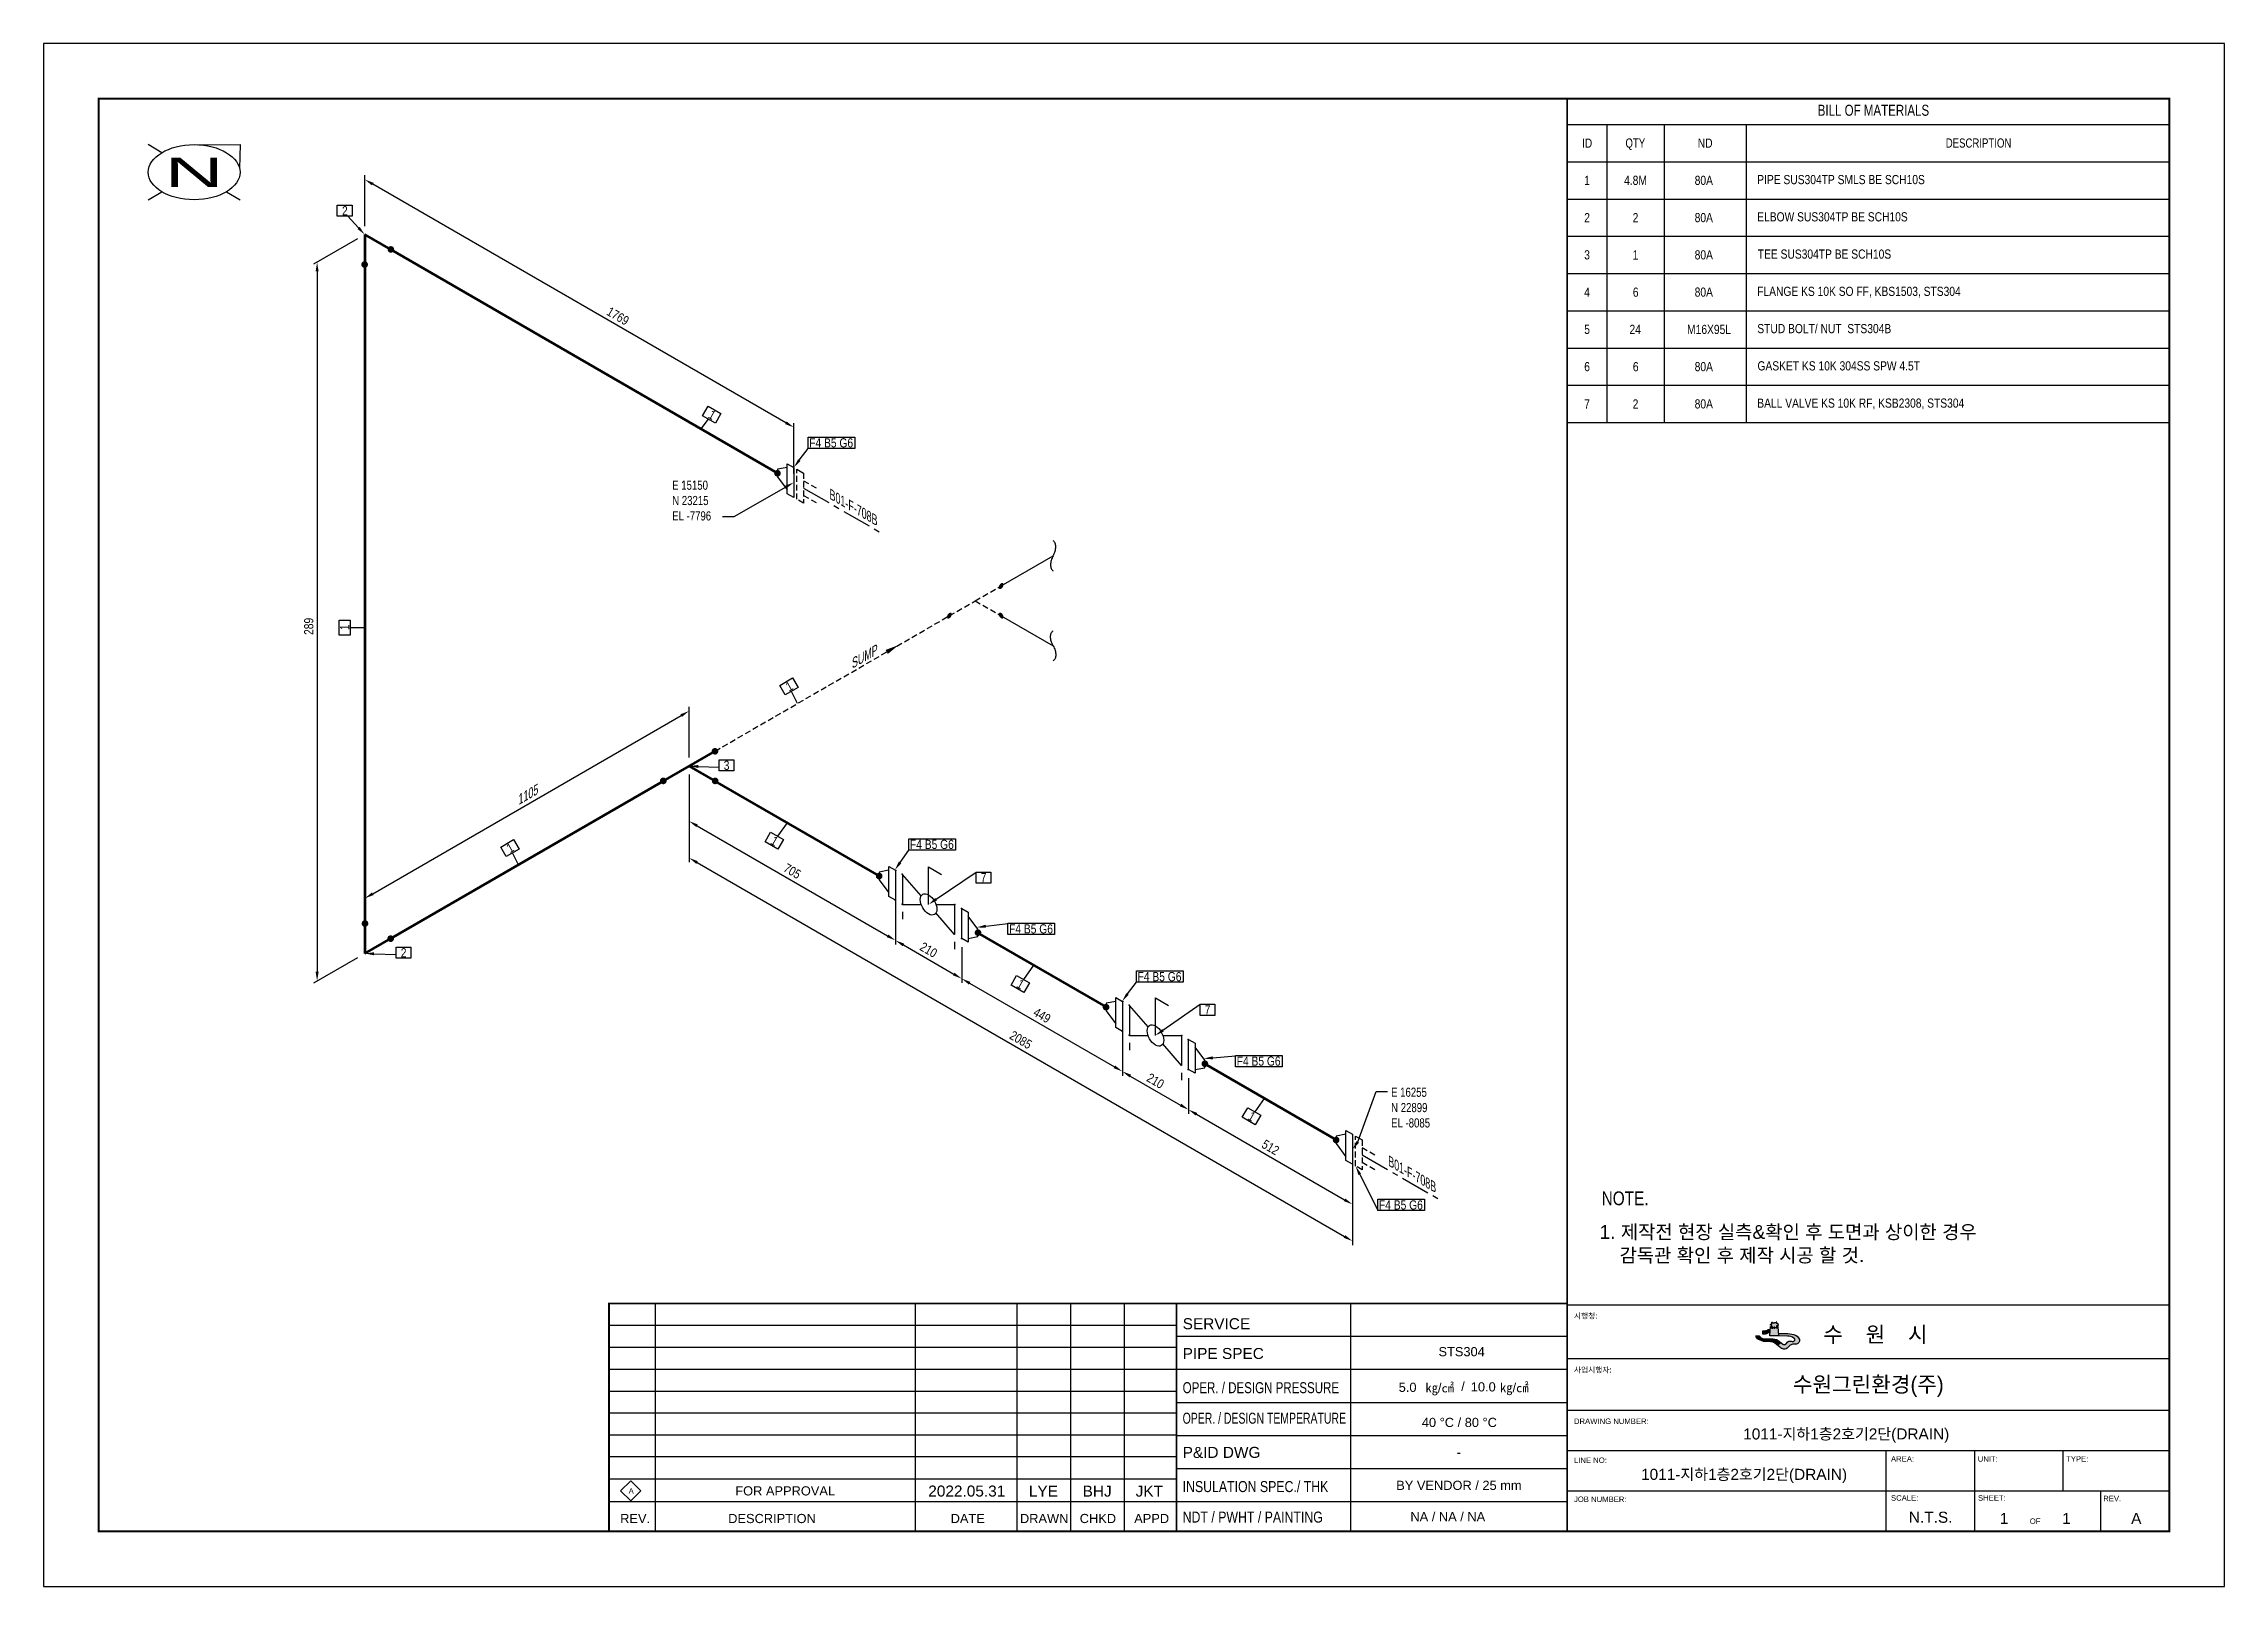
# Model space of a CAD drawing. Header units: millimetres. Extents: x 0 to 594, y 0 to 420.
import ezdxf
from ezdxf import colors
from ezdxf.entities.mleader import LeaderData, LeaderLine
from ezdxf.enums import TextEntityAlignment as Align
from ezdxf.math import Vec2, Vec3

# ---------------------------------------------------------------- set-up
doc = ezdxf.new("R2010")
doc.units = ezdxf.units.MM
doc.header["$LTSCALE"] = 0.25
doc.linetypes.add('CENTER', pattern=[50.800000000000004, 31.75, -6.35, 6.35, -6.35])
doc.linetypes.add('DASHED2', pattern=[9.524999999999999, 6.35, -3.175])
for name, color, linetype in [('7', 5, 'Continuous'), ('TITLE', 7, 'Continuous'), ('기기', 6, 'Continuous'), ('밸브', 4, 'Continuous'), ('연속', 7, 'DASHED2'), ('열 추적 선', 7, 'CENTER'), ('용접', 1, 'Continuous'), ('주석', 7, 'Continuous'), ('지시선', 1, 'Continuous'), ('치수', 1, 'Continuous'), ('테이블', 7, 'Continuous')]:
    doc.layers.add(name, color=color, linetype=linetype)
doc.layers.add('파이프', color=3, linetype='Continuous', lineweight=70)
doc.styles.add('AdskIsoAnnotation', font='arial.ttf', dxfattribs={"width": 0.8, "height": 1})
doc.styles.add('AdskIsoMetric', font='arial.ttf', dxfattribs={"width": 0.8, "height": 2.5})
doc.styles.add('AdskIsoMetric-30', font='arial.ttf', dxfattribs={"width": 0.8, "height": 2.5})
doc.styles.add('AdskIsoMetric30', font='arial.ttf', dxfattribs={"width": 0.8, "oblique": 29.99999999998377, "height": 2.5})
doc.styles.add('FF1', font='arial.ttf')
doc.styles.add('MtXpl_', font='')
doc.styles.add('RomanS', font='arial.ttf')
doc.styles.get("Standard").update_dxf_attribs({"font": 'arial.ttf'})
doc.styles.add('굴림', font='')
doc.styles.get('MtXpl_').set_extended_font_data('Gulim')
doc.styles.get('굴림').set_extended_font_data('Gulim')
doc.dimstyles.new('AdskIsoMetric', dxfattribs={"dimtxt": 2.5, "dimasz": 2.5, "dimexe": 1, "dimexo": 2, "dimgap": 0.8, "dimtad": 1, "dimdec": 0, "dimrnd": 1, "dimzin": 0, "dimdsep": 46, "dimtxsty": 'AdskIsoMetric', "dimcen": 0, "dimclrt": 7, "dimadec": 0, "dimazin": 0, "dimtfac": 1, "dimtdec": 0, "dimtmove": 1, "dimatfit": 3, "dimfxl": 0, "dimfrac": 2, "dimtolj": 1, "dimtzin": 0, "dimarcsym": 0})

msp = doc.modelspace()

# ---------------------------------------------------------------- texts
at = {"color": 0, "linetype": 'ByBlock', "lineweight": 40, "width": 2}
msp.add_text('N', height=8, dxfattribs=at).set_placement((40.99999999999994, 384.9999999939812), align=Align.MIDDLE_CENTER)
at = {"color": 7, "linetype": 'ByBlock', "lineweight": -2, "style": 'RomanS'}
for s, height, p in [('SERVICE', 3, (310.25, 70.00596988026615)), ('시행청:', 1.5, (416.8366638883272, 72.88569846225488)), ('PIPE SPEC', 3, (310.25, 61.89763654810696)), ('사업시행자:', 1.5, (416.8366638883272, 58.19583264705997)), ('DRAWING NUMBER:', 1.5, (416.8366638883272, 44.19583264705996)), ('P&ID DWG ', 3, (310.25, 34.9726358070228)), ('LINE NO:', 1.5, (416.8366638883272, 33.5791659827415)), ('AREA:', 1.5, (503.1902667046918, 33.94377273660463)), ('UNIT:', 1.5, (526.8116350215987, 33.94377273660463)), ('TYPE:', 1.5, (550.891080908656, 33.94377273660463)), ('JOB NUMBER:', 1.5, (416.8366638883272, 22.96249931842249)), ('SCALE:', 1.5, (503.1902667046918, 23.32710607228618)), ('SHEET:', 1.5, (526.8904304056578, 23.32710607228618)), ('REV.', 1.5, (560.9975056318253, 23.16004759143142)), ('OF', 1.5, (541.0000009681089, 16.99999878366232))]:
    msp.add_text(s, height=height, dxfattribs=at).set_placement(p)
at = {"style": '굴림'}
msp.add_text('수    원    시', height=4.255986720916585, dxfattribs=at).set_placement((484.7571682950011, 66.4682977541454))
at = {"color": 7, "style": 'AdskIsoMetric'}
for s, p in [('STS304', (379.9342696705596, 62.64604517106434)), ('5.0', (369.102969358107, 52.94620507644127)), ('㎏/㎠', (376.3781605261622, 52.80685904115931)), ('/', (386.1261453439849, 53.20215901599259)), ('10.0', (388.7324738372956, 53.0638370749101)), ('㎏/㎠', (396.6964572205923, 52.86567690242588)), ('40 %%DC / 80 %%DC', (375.398952828258, 43.38329100944462)), ('NA / NA / NA', (372.2839247098316, 17.72982665002851))]:
    msp.add_text(s, height=2.5, dxfattribs=at).set_placement(p)
at = {"color": 7, "linetype": 'ByBlock', "lineweight": -2, "style": 'RomanS'}
for s, width, p in [('OPER. / DESIGN PRESSURE', 0.75, (310.25, 52.58930247134127)), ('OPER. / DESIGN TEMPERATURE', 0.68, (310.25, 44.28096913918203)), ('INSULATION SPEC./ THK', 0.8, (310.25, 25.66430247486355)), ('NDT / PWHT / PAINTING', 0.8, (310.25, 17.35596914270437))]:
    msp.add_text(s, height=3, dxfattribs=dict(at, width=width)).set_placement(p)
at = {"style": '굴림'}
msp.add_text('수원그린환경(주)', height=4.255986720916585, dxfattribs=at).set_placement((497.0000000521177, 54.99999932018394), align=Align.MIDDLE_CENTER)
at = {"color": 7, "style": 'AdskIsoMetric'}
for s, p in [('-', (385.5000001042354, 36.50000000000003)), ('FOR APPROVAL', (201.9879727446336, 25.99999932018396)), ('BY VENDOR / 25 mm', (385.5000001042354, 27.49999932018395))]:
    msp.add_text(s, height=2.5, dxfattribs=at).set_placement(p, align=Align.MIDDLE_CENTER)
at = {"color": 7, "linetype": 'ByBlock', "lineweight": -2, "style": 'RomanS'}
for s, p in [('REV.', (161.1157503977392, 17.22451142579794)), ('DESCRIPTION', (198.4012204713379, 17.22451142579794)), ('DATE', (251.718504496012, 17.22451142579794)), ('DRAWN', (272.5301866434816, 17.22451142579794)), ('CHKD', (287.1696567491524, 17.22451142579794)), ('APPD', (301.8091268548233, 17.22451142579794))]:
    msp.add_text(s, height=2.5, dxfattribs=at).set_placement(p, align=Align.CENTER)
at = {"color": 7, "linetype": 'ByBlock', "lineweight": -2}
msp.add_text('N.T.S.', height=3, dxfattribs=at).set_placement((514.0000001042354, 17.32015128970876), align=Align.CENTER)
at = {"color": 7}
for tag, p in [('1011-지하1층2호기2단(DRAIN)', (491.0000009681089, 39.99999878366232)), ('1011-지하1층2호기2단(DRAIN)', (463.172207856468, 28.99999878366232)), ('2022.05.31', (251.4514677406169, 24.45180049632799)), ('LYE', (272.3199524787133, 24.42432418939788)), ('BHJ', (286.9594225843841, 24.42432418939788)), ('JKT', (301.1751428341161, 24.42432418939788)), ('1', (534.0000009681089, 16.99999878366232)), ('1', (551.0000009681089, 16.99999878366232)), ('A', (570.0000009681089, 16.99999878366232))]:
    msp.add_attdef(tag, text='', height=3, dxfattribs=at).set_placement(p, align=Align.CENTER)
at = {"layer": 'TITLE', "color": 7, "linetype": 'Continuous', "style": 'FF1'}
msp.add_text('A', height=1.495200803022628, dxfattribs=at).set_placement((159.354091746317, 25.22249822222452))
at = {"layer": '기기', "style": 'AdskIsoMetric-30', "oblique": 329.9999999999999, "width": 0.8}
for p in [(214.0872070172021, 296.1048779331841), (366.2589079352171, 114.5663739521982)]:
    msp.add_text('B01-F-708B', height=2.5, rotation=329.99999999998, dxfattribs=at).set_placement(p)
at = {"layer": '주석', "width": 0.8}
for s, height, style, p in [('E 15150', 2.5, 'MtXpl_', (171.2048623842474, 298.5407317748405)), ('EL -7796', 2.5, 'MtXpl_', (171.2048623842474, 290.1869345943039)), ('N 23215', 2.5, 'MtXpl_', (171.2130479231287, 294.3638331845722)), ('E 16255', 2.5, 'MtXpl_', (367.024971867442, 133.277804903031)), ('N 22899', 2.5, 'MtXpl_', (367.0331574063234, 129.1009063127626)), ('EL -8085', 2.5, 'MtXpl_', (367.024971867442, 124.9240077224943)), ('NOTE.', 3.749999999999999, 'AdskIsoAnnotation', (424.373429238339, 103.7722640815154))]:
    msp.add_text(s, height=height, dxfattribs=dict(at, style=style)).set_placement(p)
at = {"layer": '주석', "style": 'AdskIsoAnnotation'}
for s, p in [('1. 제작전 현장 실측&확인 후 도면과 상이한 경우 ', (423.7796194008888, 94.60828722861999)), ('   감독관 확인 후 제작 시공 할 것.', (424.902753386991, 88.26814359418728))]:
    msp.add_text(s, height=3.749999999999999, dxfattribs=at).set_placement(p)
at = {"layer": '치수', "color": 7, "style": 'AdskIsoMetric30', "oblique": 29.99999999998377, "width": 0.8}
msp.add_text('SUMP', height=2.5, rotation=29.99999999994958, dxfattribs=at).set_placement((220.1968835327795, 249.7871867125704))
at = {"layer": '테이블', "width": 0.8}
for s, height, style, p in [('BILL OF MATERIALS', 3, 'MtXpl_', (483.2301721010275, 400.364181152648)), ('QTY', 2.5, 'MtXpl_', (430.8626071731316, 391.6890564333878)), ('DESCRIPTION', 2.5, 'MtXpl_', (518.0971571931647, 391.6923853281947)), ('80A', 2.5, 'AdskIsoMetric', (449.719839709459, 381.5349568906744)), ('PIPE SUS304TP SMLS BE SCH10S', 2.5, 'AdskIsoMetric', (466.7602721717865, 381.7438586642079)), ('80A', 2.5, 'AdskIsoMetric', (449.719839709459, 371.3920997478173)), ('ELBOW SUS304TP BE SCH10S', 2.5, 'AdskIsoMetric', (466.7547535517474, 371.6010015213507)), ('80A', 2.5, 'AdskIsoMetric', (449.719839709459, 361.24924260496)), ('TEE SUS304TP BE SCH10S', 2.5, 'AdskIsoMetric', (466.9102787904924, 361.4581443784935)), ('6', 2.5, 'AdskIsoMetric', (432.8771362321578, 351.0893322561002)), ('80A', 2.5, 'AdskIsoMetric', (449.719839709459, 351.1063854621029)), ('FLANGE KS 10K SO FF, KBS1503, STS304', 2.5, 'AdskIsoMetric', (466.7466296069845, 351.3152872356364)), ('24', 2.5, 'AdskIsoMetric', (431.9624022621715, 340.9626756589455)), ('M16X95L ', 2.5, 'AdskIsoMetric', (447.653531311522, 340.9464751132429)), ('STUD BOLT/ NUT  STS304B', 2.5, 'AdskIsoMetric', (466.7711862236285, 341.1715774324791)), ('6', 2.5, 'AdskIsoMetric', (432.8771362321578, 330.8036179703858)), ('80A', 2.5, 'AdskIsoMetric', (449.719839709459, 330.8206711763885)), ('GASKET KS 10K 304SS SPW 4.5T', 2.5, 'AdskIsoMetric', (466.8271207393173, 331.0295729499221)), ('80A', 2.5, 'AdskIsoMetric', (449.719839709459, 320.6778140335314)), ('BALL VALVE KS 10K RF, KSB2308, STS304', 2.5, 'AdskIsoMetric', (466.7711862236283, 320.8858631467647))]:
    msp.add_text(s, height=height, dxfattribs=dict(at, style=style)).set_placement(p)
at = {"layer": '테이블', "char_height": 2.5, "attachment_point": 5, "style": 'AdskIsoMetric'}
for s, insert, width in [('ID', (420.4100197459326, 392.9107608275289), 7.820039283394484), ('ND', (452.5737223074293, 392.9107608275289), 19.3703836456618), ('1', (420.4100197459326, 382.7679036846717), 7.820039283394484), ('4.8M', (433.6042849361141, 382.7679036846717), 12.56849109696876), ('2', (420.4100197459326, 372.6250465418145), 7.820039283394484), ('2', (433.6042849361141, 372.6250465418145), 12.56849109696876), ('3', (420.4100197459326, 362.4821893989573), 7.820039283394484), ('1', (433.6042849361141, 362.4821893989573), 12.56849109696876), ('4', (420.4100197459326, 352.3393322561002), 7.820039283394484), ('5', (420.4100197459326, 342.1964751132429), 7.820039283394484), ('6', (420.4100197459326, 332.0536179703858), 7.820039283394484), ('7', (420.4100197459326, 321.9107608275286), 7.820039283394484), ('2', (433.6042849361141, 321.9107608275286), 12.56849109696876)]:
    msp.add_mtext(s, dxfattribs=dict(at, insert=insert, width=width))

# ---------------------------------------------------------------- blocks, each defined once
blk = doc.blocks.new('개스킷-1-IsoRight')
at = {"color": 0, "linetype": 'ByBlock', "lineweight": -2, "extrusion": (1, 0, 0)}
for p in [(-0.04419417382415923, 0.2296396633859229), (0.04419417382415922, 0.1786086270779401), (-0.05293575327064105, -0.1735616738313713), (0.04419417382415925, -0.229639663385923)]:
    blk.add_point(p, dxfattribs=at)
blk = doc.blocks.new('플랜지WN-1-IsoRight')
at = {"color": 0, "linetype": 'ByBlock', "lineweight": -2, "extrusion": (0.7071067811865476, 0.408248290463863, -0.5773502691896257)}
for p, q in [((0.02209708691207959, 0.1403353498469529), (-0.1104854345603981, 0.1148198316929615)), ((-0.1104854345603981, 0.1148198316929615), (-0.1104854345603981, 0.01275775907699575)), ((-0.1104854345603981, 0.01275775907699575), (0.0220970869120796, -0.1658508680009443)), ((0.02209708691207959, 0.1913663861549358), (0.110485434560398, 0.140335349846953)), ((0.02209708691207959, -0.2168819043089272), (0.02209708691207959, 0.1913663861549358)), ((0.110485434560398, 0.140335349846953), (0.1104854345603982, -0.2679129406169102)), ((0.1104854345603982, -0.2679129406169102), (0.02209708691207959, -0.2168819043089272))]:
    blk.add_line(p, q, dxfattribs=at)
blk = doc.blocks.new('볼 밸브-1-IsoRight')
at = {"color": 0, "linetype": 'ByBlock', "lineweight": -2, "extrusion": (0.7071067811865476, 0.408248290463863, -0.5773502691896257)}
for p, q in [((-0.1005874048326692, 0.1163530573035437), (-0.3535533905862022, 0.4082482904577395)), ((-0.3535533905862022, 0.4082482904577395), (-0.3535533905862023, -2.041971206370991e-12)), ((0.1006348176480118, 6.81143462079328e-05), (0.3535533905932738, -2.040790848612922e-12)), ((-0.3535533905862023, -2.041971206370991e-12), (-0.1006347621483478, -6.82743933664705e-05)), ((0.3535533905932738, -0.4082482904618222), (0.1006820197096957, -0.116189436065043)), ((0.1125395395231741, -0.06497473343818105), (0.1125395395231741, -0.06497473343818105)), ((0.3535533905932738, -2.040790848612922e-12), (0.3535533905932738, -0.4082482904618222))]:
    blk.add_line(p, q, dxfattribs=at)
at = {"linetype": 'ByBlock', "extrusion": (-1.922962686383565e-16, -1.110223024625157e-16, -1)}
for centre, start_param, end_param in [((3.535769712332928e-12, -2.041302889302434e-12), -0.7853981633974483, 2.356194490192345), ((3.535769712332928e-12, -2.041274034724402e-12), 2.356194490192345, 5.497787143782137)]:
    blk.add_ellipse(centre, major_axis=(-0.07957747154594771, 0.1378322238554481), ratio=0.5773502691896256, start_param=start_param, end_param=end_param, dxfattribs=at)
blk = doc.blocks.new('Operator_Lever-1-IsoRight')
at = {"color": 0, "linetype": 'ByBlock', "lineweight": -2, "extrusion": (0.7071067811865476, 0.408248290463863, -0.5773502691896257)}
for p, q in [((0, 0), (0, 0.5103103630798287)), ((0, 0.5103103630798287), (0.1767766952966369, 0.408248290463863))]:
    blk.add_line(p, q, dxfattribs=at)
blk = doc.blocks.new('분할 표식-1-IsoLeft')
at = {"color": 0, "linetype": 'ByBlock', "lineweight": -2, "extrusion": (0, 0.816496580927726, 0.5773502691896257)}
for p, q in [((0, 0), (-0.7071067811865479, 0.408248290463863)), ((-0.5303300858899339, 0.5103103630798285), (-0.5303300858899339, 0.5103103630798285))]:
    blk.add_line(p, q, dxfattribs=at)
at = {"linetype": 'ByBlock'}
for centre, major_axis, ratio, start_param, end_param in [((-0.7026801210987828, 0.3036304844546014), (-0.1812574172885266, -1.08200801597365e-14), 0.5773502691896257, -1.546371945682194, -0.02442438111304757), ((-0.7115982900086621, 0.5129035369073305), (-0.1813238414437766, -1.083146570163597e-14), 0.5773502691896258, 1.595569507384528, 3.116819472999815)]:
    blk.add_ellipse(centre, major_axis=major_axis, ratio=ratio, start_param=start_param, end_param=end_param, dxfattribs=at)
blk = doc.blocks.new('분할 표식-1-IsoRight')
at = {"color": 0, "linetype": 'ByBlock', "lineweight": -2, "extrusion": (0.7071067811865476, 0.408248290463863, -0.5773502691896257)}
for p, q in [((0, 0), (-0.7071067811865477, 0.4082482904638631)), ((-0.7071067811865587, 0.2041241452319515), (-0.7071067811865587, 0.2041241452319515))]:
    blk.add_line(p, q, dxfattribs=at)
at = {"linetype": 'ByBlock', "extrusion": (0, 0, -1)}
for centre, major_axis, ratio, start_param, end_param in [((-0.6142917734504523, 0.4567235933785705), (-0.09062870864426326, 0.1569735279962207), 0.577350269189626, 4.736813361497563, 6.258760926066711), ((-0.7999866376569684, 0.3598104279834022), (-0.09066192072188833, 0.1570310530020922), 0.5773502691896257, 1.595569507384702, 3.116819472999987)]:
    blk.add_ellipse(centre, major_axis=major_axis, ratio=ratio, start_param=start_param, end_param=end_param, dxfattribs=at)
blk = doc.blocks.new('*D27')
at = {"layer": 'Defpoints', "color": 0}
for p in [(175.8267907001125, 223.3142723225156), (232.0344311340646, 186.7802930827958), (232.0344311340619, 175.8627759874325)]:
    blk.add_point(p, dxfattribs=at)
at = {"layer": '치수', "color": 0, "lineweight": -2}
for p, q in [((175.8267907001119, 221.004871245757), (175.8267907001083, 207.1595717841365)), ((177.9918542095693, 207.064272322515), (229.8693676246012, 177.1127759874333)), ((232.0344311340641, 184.4708920060372), (232.0344311340616, 174.7080754490532))]:
    blk.add_line(p, q, dxfattribs=at)
at = {"layer": '치수', "color": 0}
for points in [[(178.2001875429028, 207.4251162407585), (177.7835208762358, 206.7034284042715), (175.8267907001087, 208.3142723225158)], [(230.0777009579347, 177.4736199056767), (229.6610342912678, 176.7519320691898), (232.0344311340619, 175.8627759874325)]]:
    blk.add_solid(points, dxfattribs=at)
at = {"layer": '치수', "color": 7, "insert": (203.9306109170885, 194.7054214230633), "char_height": 2.5, "attachment_point": 5, "rotation": 329.9999999999796, "style": 'AdskIsoMetric-30'}
blk.add_mtext('\\A1;705', dxfattribs=at)
blk = doc.blocks.new('*D28')
at = {"layer": 'Defpoints', "color": 0}
for p in [(232.0344311340659, 190.8627759874322), (250.0617638414431, 176.3722076914095), (250.0617638414403, 165.4546905960476)]:
    blk.add_point(p, dxfattribs=at)
at = {"layer": '치수', "color": 0, "lineweight": -2}
for p, q in [((232.0344311340653, 188.5533749106735), (232.0344311340618, 174.708075449053)), ((234.1994946435227, 174.6127759874315), (247.8967003319796, 166.7046905960484)), ((250.0617638414425, 174.0628066146508), (250.06176384144, 164.2999900576683))]:
    blk.add_line(p, q, dxfattribs=at)
at = {"layer": '치수', "color": 0}
for points in [[(234.4078279768562, 174.9736199056749), (233.9911613101892, 174.251932069188), (232.0344311340621, 175.8627759874323)], [(248.1050336653131, 167.0655345142919), (247.6883669986462, 166.3438466778049), (250.0617638414403, 165.4546905960476)]]:
    blk.add_solid(points, dxfattribs=at)
at = {"layer": '치수', "color": 7, "insert": (241.0480974877545, 173.2756305598292), "char_height": 2.5, "attachment_point": 5, "rotation": 329.99999999997874, "style": 'AdskIsoMetric-30'}
blk.add_mtext('\\A1;210', dxfattribs=at)
blk = doc.blocks.new('개스킷 해치 표식-1-IsoRight')
at = {"linetype": 'ByBlock', "lineweight": -2, "extrusion": (0.7071067811865476, 0.408248290463863, -0.5773502691896257)}
blk.add_line((0, 0), (-1.040834085586084e-17, 0.1020620726159658), dxfattribs=at)
blk = doc.blocks.new('*D29')
at = {"layer": 'Defpoints', "color": 0}
for p in [(250.0617638414431, 176.3722076914065), (293.8320189060109, 151.1014391473604), (293.8320189060083, 140.1839220519984)]:
    blk.add_point(p, dxfattribs=at)
at = {"layer": '치수', "color": 0, "lineweight": -2}
for p, q in [((250.0617638414425, 174.0628066146478), (250.0617638414402, 164.2999900576681)), ((252.2268273509011, 164.2046905960466), (291.6669553965477, 141.4339220519992)), ((293.8320189060104, 148.7920380706017), (293.832018906008, 139.0292215136191))]:
    blk.add_line(p, q, dxfattribs=at)
at = {"layer": '치수', "color": 0}
for points in [[(252.4351606842346, 164.5655345142901), (252.0184940175677, 163.8438466778032), (250.0617638414405, 165.4546905960474)], [(291.8752887298812, 141.7947659702427), (291.4586220632142, 141.0730781337558), (293.8320189060083, 140.1839220519984)]]:
    blk.add_solid(points, dxfattribs=at)
at = {"layer": '치수', "color": 7, "insert": (271.946891373727, 155.4362035921125), "char_height": 2.5, "attachment_point": 5, "rotation": 329.9999999999782, "style": 'AdskIsoMetric-30'}
blk.add_mtext('\\A1;449', dxfattribs=at)
blk = doc.blocks.new('*D30')
at = {"layer": 'Defpoints', "color": 0}
for p in [(293.8320189060123, 155.1839220519983), (311.8593516133894, 140.6933537559755), (311.8593516133857, 129.7758366606141)]:
    blk.add_point(p, dxfattribs=at)
at = {"layer": '치수', "color": 0, "lineweight": -2}
for p, q in [((293.8320189060115, 152.8745209752397), (293.8320189060067, 139.0292215136197)), ((295.9970824154677, 138.9339220519982), (309.694288103925, 131.0258366606149)), ((311.8593516133886, 138.383952679217), (311.8593516133853, 128.6211361222348))]:
    blk.add_line(p, q, dxfattribs=at)
at = {"layer": '치수', "color": 0}
for points in [[(296.2054157488012, 139.2947659702416), (295.7887490821343, 138.5730781337547), (293.8320189060071, 140.183922051999)], [(309.9026214372585, 131.3866805788584), (309.4859547705915, 130.6649927423715), (311.8593516133857, 129.7758366606141)]]:
    blk.add_solid(points, dxfattribs=at)
at = {"layer": '치수', "color": 7, "insert": (302.8456852597009, 137.5967766243957), "char_height": 2.5, "attachment_point": 5, "rotation": 329.99999999997874, "style": 'AdskIsoMetric-30'}
blk.add_mtext('\\A1;210', dxfattribs=at)
blk = doc.blocks.new('*D31')
at = {"layer": 'Defpoints', "color": 0}
for p in [(311.8593516133894, 140.6933537559726), (356.5049199201181, 114.9172228759396), (356.5049199201143, 103.9997057805783)]:
    blk.add_point(p, dxfattribs=at)
at = {"layer": '치수', "color": 0, "lineweight": -2}
for p, q in [((311.8593516133886, 138.3839526792141), (311.8593516133851, 128.6211361222349)), ((314.0244151228462, 128.5258366606134), (354.3398564106536, 105.2497057805791)), ((356.5049199201173, 112.607821799181), (356.5049199201138, 102.845005242199))]:
    blk.add_line(p, q, dxfattribs=at)
at = {"layer": '치수', "color": 0}
for points in [[(314.2327484561796, 128.8866805788568), (313.8160817895127, 128.16499274237), (311.8593516133856, 129.7758366606142)], [(354.5481897439871, 105.6105496988226), (354.1315230773201, 104.8888618623357), (356.5049199201143, 103.9997057805783)]]:
    blk.add_solid(points, dxfattribs=at)
at = {"layer": '치수', "color": 7, "insert": (334.1821357667538, 119.5046684886858), "char_height": 2.5, "attachment_point": 5, "rotation": 329.99999999997857, "style": 'AdskIsoMetric-30'}
blk.add_mtext('\\A1;512', dxfattribs=at)
blk = doc.blocks.new('*D32')
at = {"layer": 'Defpoints', "color": 0}
for p in [(175.8267907001125, 223.3142723225156), (356.5049199201195, 118.999705780579), (356.504919920113, 93.99970578057818)]:
    blk.add_point(p, dxfattribs=at)
at = {"layer": '치수', "color": 0, "lineweight": -2}
for p, q in [((175.8267907001119, 221.004871245757), (175.8267907001058, 197.1595717841369)), ((177.9918542095667, 197.0642723225154), (354.3398564106524, 95.24970578057898)), ((356.5049199201189, 116.6903047038203), (356.5049199201128, 92.84500524219882))]:
    blk.add_line(p, q, dxfattribs=at)
at = {"layer": '치수', "color": 0}
for points in [[(178.2001875429002, 197.4251162407589), (177.7835208762333, 196.703428404272), (175.8267907001061, 198.3142723225163)], [(354.5481897439859, 95.61054969882241), (354.1315230773189, 94.88886186233552), (356.504919920113, 93.99970578057818)]]:
    blk.add_solid(points, dxfattribs=at)
at = {"layer": '치수', "color": 7, "insert": (266.165855310116, 148.7748708869501), "char_height": 2.5, "attachment_point": 5, "rotation": 329.9999999999788, "style": 'AdskIsoMetric-30'}
blk.add_mtext('\\A1;2085', dxfattribs=at)
blk = doc.blocks.new('*D33')
at = {"layer": 'Defpoints', "color": 0}
for p in [(175.8267907001214, 238.314272322517), (175.8267907001124, 223.3142723225156), (87.48546113664722, 172.310381918585)]:
    blk.add_point(p, dxfattribs=at)
at = {"layer": '치수', "color": 0, "lineweight": -2}
for p, q in [((175.8267907001138, 225.6236733992737), (175.8267907001222, 239.468972860896)), ((89.65052464611841, 188.560381918583), (173.6617271906593, 237.0642723225189))]:
    blk.add_line(p, q, dxfattribs=at)
at = {"layer": '치수', "color": 0}
for points in [[(173.4533938573263, 237.4251162407626), (173.8700605239923, 236.7034284042752), (175.8267907001214, 238.314272322517)], [(89.4421913127854, 188.9212258368267), (89.85885797945144, 188.1995380003393), (87.4854611366562, 187.3103819185849)]]:
    blk.add_solid(points, dxfattribs=at)
at = {"layer": '치수', "color": 7, "insert": (131.4361554658185, 215.3022243886405), "char_height": 2.5, "attachment_point": 5, "rotation": 29.99999999994941, "style": 'AdskIsoMetric30'}
blk.add_mtext('\\A1;1105', dxfattribs=at)
blk = doc.blocks.new('*D34')
at = {"layer": 'Defpoints', "color": 0}
for p in [(87.48546113664725, 368.0002942194189), (87.48546113664723, 172.310381918585), (74.49508007988143, 164.810381918584)]:
    blk.add_point(p, dxfattribs=at)
at = {"layer": '치수', "color": 0, "lineweight": -2}
for p, q in [((85.48546113664725, 366.8455936810395), (73.49508007988139, 359.9229439502282)), ((74.49508007988139, 358.0002942194179), (74.49508007988143, 167.310381918584)), ((85.48546113664723, 171.1556813802056), (73.49508007988143, 164.2330316493943))]:
    blk.add_line(p, q, dxfattribs=at)
at = {"layer": '치수', "color": 0}
for points in [[(74.07841341321472, 358.0002942194179), (74.91174674654806, 358.0002942194179), (74.49508007988139, 360.5002942194179)], [(74.07841341321476, 167.310381918584), (74.9117467465481, 167.310381918584), (74.49508007988143, 164.810381918584)]]:
    blk.add_solid(points, dxfattribs=at)
at = {"layer": '치수', "color": 7, "insert": (72.22792790631684, 261.3463971512992), "char_height": 2.5, "attachment_point": 5, "rotation": 90, "style": 'AdskIsoMetric-30'}
blk.add_mtext('\\A1;289', dxfattribs=at)
blk = doc.blocks.new('*D35')
at = {"layer": 'Defpoints', "color": 0}
for p in [(87.48546113665239, 383.0002942194139), (87.48546113664723, 368.0002942194189), (204.3332190021044, 300.5382097615661)]:
    blk.add_point(p, dxfattribs=at)
at = {"layer": '치수', "color": 0, "lineweight": -2}
for p, q in [((87.48546113664803, 370.3096952961772), (87.48546113665277, 384.154994757793)), ((202.1681554926487, 316.7882097615657), (89.65052464611331, 381.7502942194136)), ((204.3332190021052, 302.8476108383243), (204.33321900211, 316.6929102999445))]:
    blk.add_line(p, q, dxfattribs=at)
at = {"layer": '치수', "color": 0}
for points in [[(89.85885797944668, 382.1111381376571), (89.44219131277991, 381.3894503011701), (87.48546113665239, 383.0002942194139)], [(202.3764888259821, 317.1490536798092), (201.9598221593153, 316.4273658433222), (204.3332190021096, 315.5382097615654)]]:
    blk.add_solid(points, dxfattribs=at)
at = {"layer": '치수', "color": 7, "insert": (156.4266137482695, 345.8139984689309), "char_height": 2.5, "attachment_point": 5, "rotation": 329.9999999999917, "style": 'AdskIsoMetric-30'}
blk.add_mtext('\\A1;1769', dxfattribs=at)
blk = doc.blocks.new('티-1-Iso2DSkew90')
at = {"color": 0, "linetype": 'ByBlock', "lineweight": -2, "extrusion": (-1.479152703476559e-12, -0.8164965809270949, -0.5773502691905184)}
for p, q in [((-7.07106781187062, -4.082482904639374), (0, 0)), ((0, 0), (7.071067811855153, 4.082482904637907)), ((0, 0), (7.071067811870622, -4.082482904650511))]:
    blk.add_line(p, q, dxfattribs=at)
blk = doc.blocks.new('엘보우-1-Iso2DSkew180')
at = {"color": 0, "linetype": 'ByBlock', "lineweight": -2, "extrusion": (0.7071067811859044, -0.4082482904645314, 0.5773502691899408)}
for p, q in [((0, 8.164965809274292), (0, 8.16496595817398e-05)), ((7.071067940822822e-05, 4.082482978901986e-05), (7.071067811871909, 4.082482904633437)), ((7.071067940979832e-05, 4.082482978997085e-05), (7.071067940979832e-05, 4.082482978997085e-05))]:
    blk.add_line(p, q, dxfattribs=at)
blk = doc.blocks.new('엘보우-1-Iso2DSkew90')
at = {"color": 0, "linetype": 'ByBlock', "lineweight": -2, "extrusion": (-0.7071067811865476, -0.408248290463863, 0.5773502691896257)}
for p, q in [((-1.570039942239837e-15, -8.164965809330754e-05), (3.996802888650564e-15, -8.164965809277263)), ((-1.570100928612039e-15, -8.164965809512049e-05), (-1.570100928612039e-15, -8.164965809512049e-05)), ((7.071067811865476, -4.082482904638631), (7.071067811990304e-05, -4.082482904710701e-05))]:
    blk.add_line(p, q, dxfattribs=at)
blk = doc.blocks.new('티-2-Iso2DSkew90')
at = {"color": 0, "linetype": 'ByBlock', "lineweight": -2, "extrusion": (-8.360428323998489e-13, -0.8164965809279117, -0.5773502691893632)}
for p, q in [((-7.071067811862902, -4.082482904630462), (0, 0)), ((0, 0), (7.071067811866119, 4.082482904633061)), ((0, 0), (7.071067811866762, -4.082482904640858))]:
    blk.add_line(p, q, dxfattribs=at)
blk = doc.blocks.new('Buttweld-1-IsoLeft')
blk.add_hatch(color=256).paths.add_polyline_path([(-0.02926648698341899, 0.0190248752189664), (-0.03433940243884461, 0.01553440877738671), (-0.03828543016167164, 0.01158838105455966), (-0.04098467209632838, 0.007306690106057003), (-0.04235511314251258, 0.002819432944708807), (-0.0423551131425126, -0.001737047391299031), (-0.04098467209632838, -0.00622430455264722), (-0.03828543016167164, -0.01050599550114988), (-0.0343394024388446, -0.01445202322397693), (-0.02926648698341897, -0.01794248966555663), (-0.02322082176448879, -0.02087133876932283), (-0.01638610126047702, -0.02314957893732674), (-0.008969994995362643, -0.02470798699490873), (-0.001197837605280273, -0.0254992115018317), (0.006694217840373807, -0.0254992115018317), (0.01446637523045619, -0.02470798699490873), (0.02188248149557056, -0.02314957893732674), (0.02871720199958232, -0.02087133876932282), (0.0347628672185125, -0.01794248966555662), (0.03983578267393813, -0.01445202322397693), (0.04378181039676517, -0.01050599550114988), (0.04648105233142191, -0.006224304552647219), (0.04785149337760611, -0.001737047391299024), (0.04785149337760612, 0.00281943294470881), (0.04648105233142192, 0.007306690106056998), (0.04378181039676517, 0.01158838105455967), (0.03983578267393813, 0.01553440877738672), (0.0347628672185125, 0.01902487521896641), (0.02871720199958233, 0.02195372432273261), (0.02188248149557058, 0.02423196449073652), (0.01446637523045615, 0.02579037254831852), (0.006694217840373802, 0.02658159705524148), (-0.001197837605280279, 0.02658159705524148), (-0.008969994995362631, 0.02579037254831852), (-0.01638610126047705, 0.02423196449073652), (-0.0232208217644888, 0.02195372432273261)], is_closed=False, flags=0)
blk = doc.blocks.new('Buttweld-1-IsoRight')
blk.add_hatch(color=256).paths.add_polyline_path([(-0.03110926873516343, 0.01583308359768423), (-0.03062289385341115, 0.02197159047412338), (-0.02917854746281879, 0.02736196458754277), (-0.02682011529758997, 0.03184042214816708), (-0.02361925712564089, 0.03527088748922563), (-0.01967322940281385, 0.03754912765722956), (-0.01510193018468056, 0.0386059194775192), (-0.010044256084795, 0.03840915286539755), (-0.0046538819713756, 0.0369648064748052), (0.0009054083658023068, 0.03431676603994575), (0.006464698702980208, 0.0305454909294593), (0.01185507281639961, 0.02576556942922068), (0.01691274691628517, 0.0201222370352577), (0.02148404613441846, 0.01378696354669689), (0.0254300738572455, 0.006952243042685139), (0.02863093202919458, -0.0001742549527986474), (0.03098936419442341, -0.007375995404343622), (0.03243371058501576, -0.01443415707258615), (0.03292008546676804, -0.02113428128683879), (0.03243371058501577, -0.02727278816327793), (0.0309893641944234, -0.03266316227669734), (0.02863093202919458, -0.03714161983732166), (0.02543007385724549, -0.04057208517838019), (0.02148404613441846, -0.04285032534638412), (0.01691274691628519, -0.04390711716667377), (0.01185507281639961, -0.04371035055455211), (0.006464698702980208, -0.04226600416395975), (0.0009054083658023102, -0.03961796372910031), (-0.004653881971375586, -0.03584668861861387), (-0.01004425608479498, -0.03106676711837527), (-0.01510193018468056, -0.02542343472441225), (-0.01967322940281384, -0.01908816123585146), (-0.02361925712564088, -0.01225344073183971), (-0.02682011529758996, -0.005126942736355953), (-0.02917854746281879, 0.002074797715189062), (-0.03062289385341115, 0.009132959383431583)], is_closed=False, flags=0)
blk = doc.blocks.new('Buttweld')
at = {"lineweight": -2}
blk.add_hatch(color=0, dxfattribs=at).paths.add_polyline_path([(0.04399514976077742, -0.002606086945810659), (0.04330731180660574, 0.005255936846196026), (0.04126469755226539, 0.01287907702365859), (0.03792937079826185, 0.02003170832977988), (0.03340267376025871, 0.0264965016817295), (0.02782214783713649, 0.03207702760485173), (0.02135735448518687, 0.03660372464285486), (0.01420472317906558, 0.03993905139685841), (0.006581583001603011, 0.04198166565119876), (-0.001280440790403681, 0.04266950360537045), (-0.009142464582410366, 0.04198166565119876), (-0.01676560475987293, 0.03993905139685841), (-0.02391823606599422, 0.03660372464285487), (-0.03038302941794385, 0.03207702760485173), (-0.03596355534106607, 0.02649650168172951), (-0.04049025237906921, 0.02003170832977988), (-0.04382557913307276, 0.0128790770236586), (-0.0458681933874131, 0.005255936846196026), (-0.04655603134158478, -0.002606086945810653), (-0.0458681933874131, -0.01046811073781733), (-0.04382557913307276, -0.01809125091527991), (-0.04049025237906921, -0.02524388222140119), (-0.03596355534106607, -0.03170867557335082), (-0.03038302941794385, -0.03728920149647304), (-0.02391823606599425, -0.04181589853447618), (-0.01676560475987292, -0.04515122528847974), (-0.009142464582410366, -0.04719383954282007), (-0.001280440790403688, -0.04788167749699176), (0.006581583001602991, -0.04719383954282008), (0.01420472317906554, -0.04515122528847974), (0.02135735448518687, -0.04181589853447618), (0.02782214783713648, -0.03728920149647305), (0.0334026737602587, -0.03170867557335083), (0.03792937079826184, -0.02524388222140123), (0.04126469755226539, -0.0180912509152799), (0.04330731180660574, -0.01046811073781735)], is_closed=False, flags=0)
blk = doc.blocks.new('Weld-1-IsoLeft')
blk.add_hatch(color=256).paths.add_polyline_path([(-0.02926648698341899, 0.0190248752189664), (-0.03433940243884461, 0.01553440877738671), (-0.03828543016167164, 0.01158838105455966), (-0.04098467209632838, 0.007306690106057003), (-0.04235511314251258, 0.002819432944708807), (-0.0423551131425126, -0.001737047391299031), (-0.04098467209632838, -0.00622430455264722), (-0.03828543016167164, -0.01050599550114988), (-0.0343394024388446, -0.01445202322397693), (-0.02926648698341897, -0.01794248966555663), (-0.02322082176448879, -0.02087133876932283), (-0.01638610126047702, -0.02314957893732674), (-0.008969994995362643, -0.02470798699490873), (-0.001197837605280273, -0.0254992115018317), (0.006694217840373807, -0.0254992115018317), (0.01446637523045619, -0.02470798699490873), (0.02188248149557056, -0.02314957893732674), (0.02871720199958232, -0.02087133876932282), (0.0347628672185125, -0.01794248966555662), (0.03983578267393813, -0.01445202322397693), (0.04378181039676517, -0.01050599550114988), (0.04648105233142191, -0.006224304552647219), (0.04785149337760611, -0.001737047391299024), (0.04785149337760612, 0.00281943294470881), (0.04648105233142192, 0.007306690106056998), (0.04378181039676517, 0.01158838105455967), (0.03983578267393813, 0.01553440877738672), (0.0347628672185125, 0.01902487521896641), (0.02871720199958233, 0.02195372432273261), (0.02188248149557058, 0.02423196449073652), (0.01446637523045615, 0.02579037254831852), (0.006694217840373802, 0.02658159705524148), (-0.001197837605280279, 0.02658159705524148), (-0.008969994995362631, 0.02579037254831852), (-0.01638610126047705, 0.02423196449073652), (-0.0232208217644888, 0.02195372432273261)], is_closed=False, flags=0)
blk = doc.blocks.new('AnnoRect')
at = {"color": 0, "linetype": 'ByBlock', "lineweight": -2}
blk.add_wipeout([(-0.8095147142857141, -0.5999939999999999), (-0.8095147142857141, 0.5999939999999997), (0.8095147142857136, 0.5999939999999997), (0.8095147142857136, -0.5999939999999997)], dxfattribs=at)
blk.add_lwpolyline([(-0.8095147142857141, -0.5999939999999999), (-0.8095147142857141, 0.5999940000000001), (0.8095147142857141, 0.5999940000000004), (0.8095147142857141, -0.5999939999999997)], close=True, dxfattribs=at)
at = {"color": 0, "linetype": 'ByBlock', "lineweight": -2, "style": 'AdskIsoAnnotation', "width": 0.8}
blk.add_attdef('XX', text='', height=1, dxfattribs=at).set_placement((0, 0), align=Align.MIDDLE_CENTER)
blk = doc.blocks.new('수원시마크')
h = blk.add_hatch(color=5)
h.paths.add_polyline_path([(6.26847844160492, 4.127257717773188), (6.038140102418361, 6.981368708391988), (5.700310511686515, 6.981368708391988), (5.700310511686516, 7.247424003421104), (6.13027541814931, 7.288262323353898), (6.130275418149309, 7.503087882402087), (5.638886967865891, 7.809981554513692), (5.638886967865891, 8.208943282539028), (5.500684044128681, 8.208943282539028), (5.50068404412868, 8.009462418526358), (4.92941561980925, 7.98161603306426), (4.358147195489764, 8.009462418526358), (4.358147195489764, 8.208943282539028), (4.219944271752553, 8.208943282539028), (4.219944271752553, 7.809981554513689), (3.728555821469138, 7.503087882402087), (3.728555821469137, 7.288262323353899), (4.158520727931928, 7.247424003421103), (4.158520727931928, 6.981368708391988), (3.820691137200084, 6.981368708391988), (3.590352798013527, 4.127257717773188)])
h.paths.add_polyline_path([(4.760989554301288, 6.456162276699754), (4.760989554301288, 6.735853759272765), (5.097841685317184, 6.735853759272766), (5.097841685317184, 6.456162276699752)], flags=16)
h.paths.add_polyline_path([(5.413161621880096, 6.456162276699755), (5.413161621880096, 6.735853759272764), (5.750013752895993, 6.735853759272766), (5.750013752895992, 6.456162276699752)], flags=16)
h.paths.add_polyline_path([(4.445669617738378, 6.456162276699752), (4.108817486722481, 6.456162276699754), (4.108817486722481, 6.735853759272765), (4.445669617738377, 6.735853759272766)], flags=16)
h.paths.add_polyline_path([(8.826710756328287, 4.05053429974529, -0.174290934401109), (10.74619684973724, 3.51347037354997, -0.5969600741650524), (10.82297622965382, 2.700202222463786, -0.2560404535643149), (10.22409662754352, 2.531410691372463, 0.02456638504482761), (9.625216925714808, 2.638823442321705, 0.2789885035212918), (8.964913779783883, 2.347274522395326), (8.366034077955192, 1.687453150215244, -0.2988534765170867), (7.444680820927407, 1.718142483136575), (6.793956227395304, 2.238342286955292), (5.761233200266381, 1.428198129401467), (6.538683399995541, 0.7974615239514837, 0.06328585537405938), (7.275766025561488, 0.3678104058550844, 0.2475298733726306), (8.73457544059734, 0.4905679089895465), (9.456302230067301, 1.196423309126491, -0.1934706421273657), (10.4083672590054, 1.656763760144197), (11.45256770339283, 1.687453150215243, 0.3883185668771463), (12.37392096042062, 3.05312992253226, 0.2599070561898171), (10.63870559819194, 4.57225347375538, 0.04063035294333597), (8.396745849865422, 4.863802450831473), (6.205328726126363, 4.909742724994744), (6.26847844160492, 4.127257717773187), (6.323700996623373, 4.127257717773188)])
for color, points in [(3, [(4.542417926670036, 3.298644814501784), (1.778357956149868, 3.298644814501784, -0.165929731648998), (0.457751564569624, 4.142602355659013), (-0.618051699987737, 4.142602355659013, 0.1742948571949881), (0.2120573892871256, 3.099163950489126, 0.1267924164297114), (2.285102342247706, 2.454687273344562), (3.759267593379458, 2.408653245387702, -0.2092588413380908), (4.987738669228753, 2.055725545319243), (5.76123320026638, 1.428198129401467), (6.793956227395304, 2.238342286955292), (6.446548084264627, 2.516065996336944, 0.1652203665621062)]), (1, [(3.747602781309446, 6.075734498427596, 0.1431856252146295), (2.76113485671668, 5.784483410016599, -0.1418472999317552), (1.87049327188081, 5.569657850968413), (1.394460757411756, 5.554313213082588), (1.394460757411756, 4.725700309811184), (1.962628687330162, 4.725700309811184, 0.144473723737709), (2.638287769075432, 4.863802450831472), (2.853270172447628, 4.986559953965935, -0.2777307845971981), (3.421438002647613, 5.186040817978603), (3.678404258722045, 5.218299020908916)])]:
    blk.add_hatch(color=color).paths.add_polyline_path(points)
at = {"color": 1}
blk.add_line((5.761233200266381, 1.428198129401467), (6.793956227395303, 2.238342286955291), dxfattribs=at)
at = {"color": 5}
for points in [[(3.590352798013527, 4.127257717773188), (3.820691137200084, 6.981368708391988), (4.158520727931928, 6.981368708391988), (4.158520727931928, 7.247424003421104), (3.728555821469137, 7.288262323353898), (3.728555821469137, 7.503087882402086), (4.219944271752553, 7.809981554513691), (4.219944271752553, 8.208943282539028), (4.358147195489764, 8.208943282539028), (4.358147195489764, 8.009462418526358), (4.929415619809236, 7.981616033064261)], [(6.26847844160492, 4.127257717773188), (6.038140102418362, 6.981368708391988), (5.700310511686515, 6.981368708391988), (5.700310511686515, 7.247424003421104), (6.130275418149309, 7.288262323353898), (6.130275418149309, 7.503087882402086), (5.638886967865891, 7.809981554513691), (5.638886967865891, 8.208943282539028), (5.500684044128681, 8.208943282539028), (5.500684044128681, 8.009462418526358), (4.929415619809236, 7.981616033064261)]]:
    blk.add_lwpolyline(points, dxfattribs=at)
for points in [[(4.108817486722481, 6.456162276699753), (4.445669617738377, 6.456162276699753), (4.445669617738377, 6.735853759272765), (4.108817486722481, 6.735853759272765)], [(4.760989554301288, 6.456162276699753), (5.097841685317184, 6.456162276699753), (5.097841685317184, 6.735853759272765), (4.760989554301288, 6.735853759272765)], [(5.750013752895992, 6.456162276699753), (5.413161621880096, 6.456162276699753), (5.413161621880096, 6.735853759272765), (5.750013752895992, 6.735853759272765)]]:
    blk.add_lwpolyline(points, close=True, dxfattribs=at)
for points in [[(6.200853809263725, 4.909836535938038), (8.396745849865496, 4.863802450831472, -0.04063035294333475), (10.63870559819195, 4.572253473755378, -0.2599070561898161), (12.37392096042062, 3.053129922532263, -0.3883185668771474), (11.45256770339283, 1.687453150215243), (10.40836725900539, 1.656763760144197, 0.1934706421273652), (9.456302230067298, 1.196423309126489), (8.734575440597341, 0.4905679089895485, -0.2475298733726306), (7.27576602556149, 0.3678104058550846, -0.06328585537405647), (6.538683399995573, 0.7974615239514584), (4.987738669228772, 2.055725545319227, 0.2092588413380946), (3.75926759337946, 2.408653245387702), (2.285102342247646, 2.454687273344564, -0.1267924164297079), (0.2120573892871249, 3.099163950489125, -0.1742948571949882), (-0.6180516999877368, 4.142602355659013, -2.927129769631651)], [(-0.6180516999877371, 4.142602355659013), (0.4577515645696236, 4.142602355659013, 0.1659297316489979), (1.778357956149866, 3.298644814501784), (4.542417926670038, 3.298644814501784, -0.165220366562106), (6.446548084264626, 2.516065996336944), (7.444680820927404, 1.718142483136576, 0.2988534765170878), (8.366034077955192, 1.687453150215243), (8.96491377978388, 2.347274522395322, -0.2789885035212946), (9.62521692571481, 2.638823442321705, -0.02456638504482761), (10.22409662754352, 2.531410691372462, 0.2560404535643153), (10.82297622965382, 2.700202222463788, 0.5969600741650491), (10.74619684973724, 3.51347037354997, 0.174290934401109), (8.82671075632829, 4.05053429974529), (6.323700996623376, 4.127257717773188), (3.590352798013527, 4.127257717773188)]]:
    blk.add_lwpolyline(points, format="xyb", dxfattribs=at)
at = {"color": 1}
blk.add_lwpolyline([(3.747602781309449, 6.075734498427596, 0.1431856252146295), (2.761134856716682, 5.784483410016601, -0.1418472999317552), (1.870493271880812, 5.569657850968413), (1.394460757411756, 5.554313213082589), (1.394460757411756, 4.725700309811184), (1.96262868733016, 4.725700309811184, 0.1444737237377096), (2.638287769075433, 4.863802450831472), (2.853270172447628, 4.986559953965935, -0.2777307845971977), (3.421438002647613, 5.186040817978603), (3.678404258722042, 5.218299020908916)], format="xyb", dxfattribs=at)
blk = doc.blocks.new('T')
at = {"layer": '지시선', "xscale": 48, "yscale": 48, "zscale": 48}
blk.add_blockref('수원시마크', (-288.4823395128806, -200.3953144444558), dxfattribs=at)

# ---------------------------------------------------------------- dimensions: what is measured, and where the dimension line sits
at = {"layer": '치수'}
for base, p1, p2, angle, text, override, picture, middle in [((87.48546113665239, 383.0002942194139), (204.3332190021044, 300.5382097615661), (87.48546113664722, 368.0002942194188), 149.9999999999916, '1769', {"dimtad": 0, "dimlfac": 11.11091765411154, "dimtxsty": 'AdskIsoMetric-30', "dimse1": 0, "dimse2": 0, "dimsd1": 0, "dimsd2": 0, "dimtmove": 1}, '*D35', (156.4266137482695, 345.8139984689309)), ((74.49508007988143, 164.810381918584), (87.48546113664722, 368.0002942194188), (87.4854611366472, 172.310381918585), 270, '289', {"dimtad": 0, "dimlfac": 1.476826253341667, "dimtxsty": 'AdskIsoMetric-30', "dimse1": 0, "dimse2": 0, "dimsd1": 0, "dimsd2": 0, "dimtmove": 1}, '*D34', (72.22792790631684, 261.3463971512992)), ((175.8267907001214, 238.314272322517), (87.4854611366472, 172.310381918585), (175.8267907001125, 223.3142723225156), 29.99999999994942, '1105', {"dimtad": 0, "dimlfac": 10.83250700335919, "dimtxsty": 'AdskIsoMetric30', "dimse1": 1, "dimse2": 0, "dimsd1": 0, "dimsd2": 0, "dimtmove": 1}, '*D33', (131.4361554658185, 215.3022243886405)), ((232.0344311340619, 175.8627759874325), (175.8267907001125, 223.3142723225156), (232.0344311340646, 186.7802930827958), 329.9999999999795, '705', {"dimtad": 0, "dimlfac": 10.53661318628043, "dimtxsty": 'AdskIsoMetric-30', "dimse1": 0, "dimse2": 0, "dimsd1": 0, "dimsd2": 0, "dimtmove": 1}, '*D27', (203.9306109170885, 194.7054214230633)), ((356.504919920113, 93.99970578057818), (175.8267907001125, 223.3142723225156), (356.5049199201194, 118.999705780579), 329.9999999999789, '2085', {"dimtad": 0, "dimlfac": 9.993810400214336, "dimtxsty": 'AdskIsoMetric-30', "dimse1": 0, "dimse2": 0, "dimsd1": 0, "dimsd2": 0, "dimtmove": 1}, '*D32', (266.165855310116, 148.7748708869501)), ((250.0617638414403, 165.4546905960476), (232.0344311340659, 190.8627759874321), (250.0617638414431, 176.3722076914095), 329.9999999999787, '210', {"dimtad": 0, "dimlfac": 9.16770445599429, "dimtxsty": 'AdskIsoMetric-30', "dimse1": 0, "dimse2": 0, "dimsd1": 0, "dimsd2": 0, "dimtmove": 1}, '*D28', (241.0480974877545, 173.2756305598292)), ((293.8320189060083, 140.1839220519984), (250.0617638414431, 176.3722076914065), (293.8320189060109, 151.1014391473603), 329.9999999999782, '449', {"dimtad": 0, "dimlfac": 8.877986817420584, "dimtxsty": 'AdskIsoMetric-30', "dimse1": 0, "dimse2": 0, "dimsd1": 0, "dimsd2": 0, "dimtmove": 1}, '*D29', (271.946891373727, 155.4362035921125)), ((311.8593516133857, 129.7758366606141), (293.8320189060123, 155.1839220519983), (311.8593516133894, 140.6933537559755), 329.9999999999787, '210', {"dimtad": 0, "dimlfac": 9.167704455994453, "dimtxsty": 'AdskIsoMetric-30', "dimse1": 0, "dimse2": 0, "dimsd1": 0, "dimsd2": 0, "dimtmove": 1}, '*D30', (302.8456852597009, 137.5967766243957)), ((356.5049199201143, 103.9997057805783), (311.8593516133894, 140.6933537559726), (356.5049199201181, 114.9172228759396), 329.9999999999786, '512', {"dimtad": 0, "dimlfac": 9.928320941231023, "dimtxsty": 'AdskIsoMetric-30', "dimse1": 0, "dimse2": 0, "dimsd1": 0, "dimsd2": 0, "dimtmove": 1}, '*D31', (334.1821357667538, 119.5046684886858))]:
    dim = msp.add_linear_dim(base=base, p1=p1, p2=p2, angle=angle, text=text, dimstyle='AdskIsoMetric', override=override, dxfattribs=at)
    dim.commit()
    dim.dimension.update_dxf_attribs({"geometry": picture, "text_midpoint": middle, "dimtype": 160})

# ---------------------------------------------------------------- linework, layer by layer
at = {"color": 0, "linetype": 'ByBlock', "lineweight": 25}
for p, q in [((32.16116523516821, 390.3033008528803), (28.50000000000006, 392.4999999939812)), ((42.00000000000006, 392.4759614706074), (53.50000000000006, 392.4999999939812)), ((53.50000000000006, 392.4999999939812), (53.38839062276548, 385.9999999939812)), ((28.49999999999994, 377.4999999939812), (32.1611652351681, 379.6966991350821)), ((49.83883476483179, 379.6966991350821), (53.49999999999994, 377.4999999939812))]:
    msp.add_line(p, q, dxfattribs=at)
at = {"color": 0, "linetype": 'ByBlock', "lineweight": -2}
msp.add_line((41, 385), (41, 385), dxfattribs=at)
msp.add_line((41, 385), (41, 385), dxfattribs=at)
msp.add_line((41, 385), (41, 385), dxfattribs=at)
msp.add_line((41, 385), (41, 385), dxfattribs=at)
msp.add_line((41, 385), (41, 385), dxfattribs=at)
at = {"color": 0, "linetype": 'ByBlock', "lineweight": -2, "extrusion": (-0.7071067811865477, -0.408248290463863, -0.5773502691896257)}
for p, q in [((205.1992444058889, 304.1206926662035), (206.9670113588551, 303.1000719400439)), ((357.3709453239039, 122.5821886852176), (359.1387122768701, 121.561567959058))]:
    msp.add_line(p, q, dxfattribs=at)
at = {"linetype": 'ByBlock', "lineweight": -2}
for p, q in [((166.5589909862356, 76.99999932018395), (166.5589909862356, 15.06869894198888)), ((237.4169545030313, 76.99999932018395), (237.4169545030313, 15.06869894198888)), ((265.0815897872226, 76.99999932018395), (265.0815897872226, 15.06869894198888)), ((279.7210598928934, 76.99999932018395), (279.7210598928934, 15.06869894198888)), ((294.3605299985643, 76.99999932018395), (294.3605299985643, 15.06869894198888)), ((356.0000001042354, 76.99999932018395), (356.0000001042354, 14.99999932018392)), ((501.9205542171781, 14.99999932018393), (501.9205542171781, 36.99999932018393)), ((526.0000001042354, 14.99999932018393), (526.0000001042354, 36.99999932018393)), ((550.0794459912927, 25.99999932018393), (550.0794459912927, 36.99999932018395)), ((560.3833333356813, 14.99999932018393), (560.3833333356813, 25.99999932018393))]:
    msp.add_line(p, q, dxfattribs=at)
for p, q in [((415.0000001042354, 76.68986513537885), (579, 76.68986513537885)), ((308.5762502482962, 70.99999932018392), (154.0000001042354, 70.99999932018392)), ((415.0000001042354, 67.99999932018392), (308.5762502482962, 67.99999932018392)), ((308.5762502482962, 64.99999932018392), (154.0000001042354, 64.99999932018392)), ((415.0000001042354, 61.99999932018393), (579, 61.99999932018393)), ((308.5762502482962, 59.0760464589888), (154.0000001042354, 59.0760464589888)), ((415.0000001042354, 58.99999932018395), (308.5762502482962, 58.99999932018395)), ((308.5762502482962, 53.0760464589888), (154.0000001042354, 53.0760464589888)), ((415.0000001042354, 49.99999932018395), (308.5762502482962, 49.99999932018395)), ((415.0000001042354, 47.99999932018393), (579, 47.99999932018393)), ((308.5762502482962, 47.15209359779368), (154.0000001042354, 47.15209359779368)), ((308.5762502482962, 41.15209359779368), (154.0000001042354, 41.15209359779368)), ((415.0000001042354, 40.99999932018395), (308.5762502482962, 40.99999932018395)), ((415.0000001042354, 36.99999932018393), (579, 36.99999932018393)), ((308.5762502482962, 35.22814073659856), (154.0000001042354, 35.22814073659856)), ((415.0000001042354, 31.99999932018395), (308.5762502482962, 31.99999932018395)), ((308.5762502482962, 29.22814073659856), (154.0000001042354, 29.22814073659856)), ((415.0000001042354, 25.99999932018393), (579, 25.99999932018393)), ((308.5762502482962, 22.99999932018395), (154.0000001042354, 22.99999932018395)), ((415.0000001042354, 22.99999932018395), (308.5762502482962, 22.99999932018395))]:
    msp.add_line(p, q)
at = {"linetype": 'ByBlock', "lineweight": -2, "const_width": 0.5}
for points in [[(415.0000001042354, 15.0000007446065), (415.0000001042354, 405.0000000000001)], [(415.0000001042354, 76.99999932018392), (154.0000001042354, 76.99999932018395), (154.0000001042354, 14.99999932018393)], [(308.5762502482962, 76.99999932018395), (308.5762502482962, 15.13283872408425)]]:
    msp.add_lwpolyline(points, dxfattribs=at)
at = {"color": 0, "linetype": 'ByBlock', "lineweight": 25}
msp.add_ellipse((40.99999999999994, 384.9999999939812), major_axis=(12.5, 0), ratio=0.6, dxfattribs=at)
at = {"layer": 'TITLE', "color": 7, "linetype": 'Continuous'}
msp.add_lwpolyline([(159.9027013649079, 23.26131872674011), (162.6403414487959, 25.99895881062716), (159.9027013649079, 28.73659889451471), (157.1650612810199, 25.99895881062716)], close=True, dxfattribs=at)
at = {"layer": '연속', "extrusion": (-0.7071067811865477, -0.408248290463863, -0.5773502691896257)}
for p, q in [((205.1992444058889, 295.9557268569263), (205.1992444058889, 304.1206926662035)), ((206.9670113588551, 303.1000719400439), (206.9670113588551, 294.9351061307667)), ((206.9670113588551, 294.9351061307667), (205.1992444058889, 295.9557268569263)), ((357.3709453239039, 114.4172228759404), (357.3709453239039, 122.5821886852176)), ((359.1387122768701, 121.561567959058), (359.1387122768701, 113.3966021497808)), ((359.1387122768701, 113.3966021497808), (357.3709453239039, 114.4172228759404))]:
    msp.add_line(p, q, dxfattribs=at)
at = {"layer": '연속'}
for p, q in [((206.9670113588551, 301.0175890354053), (211.0288983466311, 298.6724574895951)), ((206.9670113588551, 297.0175890354053), (211.0288983466311, 294.6724574895952)), ((359.1387122768701, 119.4790850544194), (363.2005992646461, 117.1339535086092)), ((359.1387122768701, 115.4790850544194), (363.2005992646461, 113.1339535086093))]:
    msp.add_line(p, q, dxfattribs=at)
msp.add_lwpolyline([(182.8978585119803, 227.3967552271479), (246.6929693759867, 264.2288796573885)], dxfattribs=at)
msp.add_solid([(229.3387603837593, 254.9311102606601), (229.9637603837583, 253.848578505929), (232.8988556479522, 256.2648443832917)], dxfattribs=at)
at = {"layer": '열 추적 선', "color": 1}
for p, q in [((206.9670113588551, 299.0175890354053), (228.0099146801699, 286.8684631383129)), ((359.1387122768701, 117.4790850544194), (380.1816155981849, 105.329959157327))]:
    msp.add_line(p, q, dxfattribs=at)
at = {"layer": '주석', "linetype": 'ByBlock', "lineweight": -2}
msp.add_line((363.0000000000048, 134.7090709863582), (366.0618621784838, 134.7090709863582), dxfattribs=at)
msp.add_lwpolyline([(357.9880872928793, 121.0122202636029), (363.0000000000048, 134.7090709863582)], dxfattribs=at)
at = {"layer": '주석'}
msp.add_solid([(357.6526682123753, 121.2594148257295), (356.5049199201194, 118.999705780579), (358.3235063733832, 120.7650257014762)], dxfattribs=at)
at = {"layer": '테이블'}
for p, q in [((415.0000001042354, 405.0000000000001), (415.0000001042354, 316.8393322561)), ((415.0000001042354, 405.0000000000001), (579, 405.0000000000001)), ((579, 405.0000000000001), (579, 316.8393322561)), ((415.0000001042354, 397.9821893989575), (579, 397.9821893989575)), ((425.8200393876298, 397.9821893989575), (425.8200393876298, 387.8393322561003)), ((441.3885304845985, 397.9821893989575), (441.3885304845985, 387.8393322561003)), ((463.7589141302603, 397.9821893989575), (463.7589141302603, 387.8393322561003)), ((415.0000001042354, 387.8393322561003), (579, 387.8393322561003)), ((415.0000001042354, 387.8393322561003), (579, 387.8393322561003)), ((425.8200393876298, 387.8393322561002), (425.8200393876298, 377.6964751132431)), ((441.3885304845985, 387.8393322561002), (441.3885304845985, 377.6964751132431)), ((463.7589141302603, 387.8393322561002), (463.7589141302603, 377.6964751132431)), ((415.0000001042354, 377.6964751132431), (579, 377.6964751132431)), ((415.0000001042354, 377.6964751132431), (579, 377.6964751132431)), ((425.8200393876298, 377.6964751132431), (425.8200393876298, 357.4107608275287)), ((441.3885304845985, 377.6964751132431), (441.3885304845985, 357.4107608275287)), ((463.7589141302603, 377.6964751132431), (463.7589141302603, 357.4107608275287)), ((415.0000001042354, 367.5536179703859), (579, 367.5536179703859)), ((415.0000001042354, 357.4107608275287), (579, 357.4107608275287)), ((415.0000001042354, 357.4107608275287), (579, 357.4107608275287)), ((425.8200393876298, 357.4107608275287), (425.8200393876298, 347.2679036846716)), ((441.3885304845985, 357.4107608275287), (441.3885304845985, 347.2679036846716)), ((463.7589141302603, 357.4107608275287), (463.7589141302603, 316.8393322561)), ((415.0000001042354, 347.2679036846716), (579, 347.2679036846716)), ((415.0000001042354, 347.2679036846715), (579, 347.2679036846715)), ((425.8200393876298, 347.2679036846715), (425.8200393876298, 326.9821893989572)), ((441.3885304845985, 347.2679036846715), (441.3885304845985, 326.9821893989572)), ((415.0000001042354, 337.1250465418144), (579, 337.1250465418144)), ((415.0000001042354, 326.9821893989572), (579, 326.9821893989572)), ((415.0000001042354, 326.9821893989572), (579, 326.9821893989572)), ((425.8200393876298, 326.9821893989572), (425.8200393876298, 316.8393322561)), ((441.3885304845985, 326.9821893989572), (441.3885304845985, 316.8393322561)), ((415.0000001042354, 316.8393322561), (579, 316.8393322561))]:
    msp.add_line(p, q, dxfattribs=at)
at = {"layer": '파이프'}
for points in [[(199.9138016196898, 303.0897615769663), (94.55652894851484, 363.9178113147773)], [(87.48546113664817, 359.8353284101395), (87.48546113664817, 180.4753477278518)], [(94.55652894851848, 176.3928648232195), (168.7557228882488, 219.231789417885)], [(227.615013751647, 193.414327802835), (182.8978585119803, 219.2317894178723)], [(289.4126015236034, 157.7354738673966), (254.4811812238605, 177.9031387806481)], [(352.0855025377048, 121.5512575959804), (316.2787689958096, 142.2242848452097)]]:
    msp.add_lwpolyline(points, dxfattribs=at)

# ---------------------------------------------------------------- block references
at = {"layer": '7', "xscale": 0.01912379949126055, "yscale": 0.01912379949126055, "zscale": 0.01912379949126055}
msp.add_blockref('T', (472.4221545075397, 68.20710837111537), dxfattribs=at)
at = {"layer": '밸브', "xscale": 20, "yscale": 20, "zscale": 20}
for name, p, rotation in [('플랜지WN-1-IsoRight', (202.1235103108971, 301.8139856692656), 359.9999999999711), ('플랜지WN-1-IsoRight', (229.8247224428567, 192.1385518951325), 1.444226288670603e-11), ('개스킷-1-IsoRight', (233.0057304050141, 190.3019960918851), 359.9999999999671), ('볼 밸브-1-IsoRight', (241.0480974877558, 185.6587332917394), 359.9999999999955), ('Operator_Lever-1-IsoRight', (241.0480974877558, 185.6587332917394), 359.9999999999955), ('플랜지WN-1-IsoRight', (252.271472532651, 179.1789146883456), 180), ('플랜지WN-1-IsoRight', (291.6223102148069, 156.4596979596978), 359.9999999999711), ('개스킷-1-IsoRight', (294.8033181769592, 154.6231421564518), 359.9999999999671), ('볼 밸브-1-IsoRight', (302.8456852596996, 149.9798793563069), 359.999999999991), ('Operator_Lever-1-IsoRight', (302.8456852596996, 149.9798793563069), 359.999999999991), ('개스킷-1-IsoRight', (310.8880523424412, 145.3366165561598), 6.570771531681499e-11), ('플랜지WN-1-IsoRight', (314.0690603045999, 143.5000607529116), 180), ('플랜지WN-1-IsoRight', (354.2952112289121, 120.2754816882797), 359.9999999999711)]:
    msp.add_blockref(name, p, dxfattribs=dict(at, rotation=rotation))
msp.add_blockref('개스킷-1-IsoRight', (249.0904645704962, 181.015470491593), dxfattribs=at)
at = {"layer": '연속', "xscale": 20, "yscale": 20, "zscale": 20}
for name, p, rotation in [('분할 표식-1-IsoLeft', (260.8351049997297, 272.3938454666549), 239.9999999999914), ('Buttweld-1-IsoLeft', (260.8351049997297, 272.3938454666549), 239.9999999999823), ('Weld-1-IsoLeft', (246.6929693759872, 264.2288796573873), 59.99999999998231), ('Buttweld-1-IsoRight', (260.8351049997194, 264.2288796573762), 180.000000000009), ('분할 표식-1-IsoRight', (260.8351049997194, 264.2288796573717), 179.9999984087254)]:
    msp.add_blockref(name, p, dxfattribs=dict(at, rotation=rotation))
at = {"layer": '연속'}
msp.add_blockref('티-1-Iso2DSkew90', (253.7640371878565, 268.3113625620267), dxfattribs=at)
at = {"layer": '용접', "xscale": 20, "yscale": 20, "zscale": 20}
for p, rotation in [((94.55652894851397, 363.9178113147765), 180), ((87.48546113664848, 359.8353284101394), 270), ((168.7557228882496, 219.2317894178844), 180), ((182.8978585119779, 219.2317894178725), 180), ((87.4854611366485, 180.4753477278555), 90), ((254.4811812238577, 177.9031387806482), 180), ((316.2787689958105, 142.2242848452091), 180)]:
    msp.add_blockref('Buttweld', p, dxfattribs=dict(at, rotation=rotation))
for p in [(199.9138016196944, 303.0897615769637), (182.8978585119805, 227.3967552271453), (227.6150137516474, 193.4143278028343), (94.55652894851782, 176.3928648232176), (289.4126015236041, 157.7354738673959), (352.0855025377094, 121.5512575959778)]:
    msp.add_blockref('Buttweld', p, dxfattribs=at)
at = {"layer": '치수', "xscale": 20, "yscale": 20, "zscale": 20}
for p, rotation in [((233.9770296759611, 183.6587332917016), 179.9999999999929), ((248.1191652995467, 175.4937674825009), 179.9999999999929), ((295.7746174479074, 147.9798793562677), 179.999999999993), ((309.9167530714892, 139.8149135470691), 179.999999999993)]:
    msp.add_blockref('개스킷 해치 표식-1-IsoRight', p, dxfattribs=dict(at, rotation=rotation))
at = {"layer": '파이프'}
for name, p in [('엘보우-1-Iso2DSkew90', (87.48546113664722, 368.0002942194188)), ('티-2-Iso2DSkew90', (175.8267907001125, 223.3142723225156)), ('엘보우-1-Iso2DSkew180', (87.4854611366472, 172.310381918585))]:
    msp.add_blockref(name, p, dxfattribs=at)

msp.set_redraw_order([(e.dxf.handle, doc.entitydb.next_handle()) for e in msp.query("TEXT MTEXT ATTDEF DIMENSION ARC_DIMENSION")])  # texts and dimensions are drawn at this point

# ---------------------------------------------------------------- leaders
at = {"layer": '주석'}
ml = msp.add_multileader_mtext('Standard', dxfattribs=at)
ml.set_content('')
ml.set_leader_properties()
ml.build(insert=Vec2(0, 0))
ml.multileader.update_dxf_attribs({"dogleg_length": 0, "arrow_head_size": 2.5})
ctx = ml.context
ctx.base_point, ctx.arrow_head_size = Vec3(82.83333333333319, 373.0000000000003), 2.5
notes = []
notes.append((ctx, [(0, (1, 1, 0), (82.83333333333319, 373.0000000000003), (-1, 0), 0, [(0, [(87.4854611366472, 368.0002942194188)], 0, [])])]))
ctx.mtext, ml.multileader.dxf.content_type = None, 0
ml = msp.add_multileader_mtext('Standard', dxfattribs=at)
ml.set_content('')
ml.set_leader_properties()
ml.build(insert=Vec2(0, 0))
ml.multileader.update_dxf_attribs({"dogleg_length": 0, "arrow_head_size": 0})
ctx = ml.context
ctx.base_point, ctx.arrow_head_size = Vec3(181.0888807676129, 317.7940014470218), 0
notes.append((ctx, [(0, (1, 1, 0), (181.0888807676129, 317.7940014470218), (-1, 0), 0, [(0, [(179.0711658851865, 315.1232629289088)], 0, [])])]))
ctx.mtext, ml.multileader.dxf.content_type = None, 0
ml = msp.add_multileader_mtext('Standard', dxfattribs=at)
ml.set_content('')
ml.set_leader_properties()
ml.build(insert=Vec2(0, 0))
ml.multileader.update_dxf_attribs({"dogleg_length": 0, "arrow_head_size": 2.5})
ctx = ml.context
ctx.base_point, ctx.arrow_head_size, ctx.plane_origin = Vec3(208.2154170073293, 309.7661192875665), 2.5, Vec3(-89.43467190819396, 145.3172633939784)
notes.append((ctx, [(0, (1, 1, 0), (208.2154170073293, 309.7661192875665), (-1, 0), 0, [(0, [(204.3332190021065, 304.6206926662035)], 0, [])])]))
ctx.mtext, ml.multileader.dxf.content_type = None, 0
ml = msp.add_multileader_mtext('Standard', dxfattribs=at)
ml.set_content('')
ml.set_leader_properties()
ml.build(insert=Vec2(0, 0))
ml.multileader.update_dxf_attribs({"dogleg_length": 3.061862178478973, "arrow_head_size": 2.5})
ctx = ml.context
ctx.base_point, ctx.arrow_head_size = Vec3(184.9035904637331, 291.1443015792984), 2.5
notes.append((ctx, [(0, (1, 1, 0), (187.9654526422121, 291.1443015792984), (-1, 0), 3.061862178478973, [(0, [(204.3332190021083, 300.5382097615654)], 0, [])])]))
ctx.mtext, ml.multileader.dxf.content_type = None, 0
ml = msp.add_multileader_mtext('Standard', dxfattribs=at)
ml.set_content('')
ml.set_leader_properties()
ml.build(insert=Vec2(0, 0))
ml.multileader.update_dxf_attribs({"dogleg_length": 0, "arrow_head_size": 0})
ctx = ml.context
ctx.base_point, ctx.arrow_head_size = Vec3(83.49998499999857, 260.9999999999998), 0
notes.append((ctx, [(0, (1, 1, 0), (83.49998499999857, 260.9999999999998), (-1, 0), 0, [(0, [(87.4854611366485, 260.9999999999998)], 0, [])])]))
ctx.mtext, ml.multileader.dxf.content_type = None, 0
ml = msp.add_multileader_mtext('Standard', dxfattribs=at)
ml.set_content('')
ml.set_leader_properties()
ml.build(insert=Vec2(0, 0))
ml.multileader.update_dxf_attribs({"dogleg_length": 0, "arrow_head_size": 0})
ctx = ml.context
ctx.base_point, ctx.arrow_head_size = Vec3(203.6829753563305, 243.6622825187643), 0
notes.append((ctx, [(0, (1, 1, 0), (203.6829753563305, 243.6622825187643), (-1, 0), 0, [(0, [(205.3648424016007, 240.3680744236728)], 0, [])])]))
ctx.mtext, ml.multileader.dxf.content_type = None, 0
ml = msp.add_multileader_mtext('Standard', dxfattribs=at)
ml.set_content('')
ml.set_leader_properties()
ml.build(insert=Vec2(0, 0))
ml.multileader.update_dxf_attribs({"dogleg_length": 0, "arrow_head_size": 2.5})
ctx = ml.context
ctx.base_point, ctx.arrow_head_size = Vec3(184.0000000000002, 222.9999999999997), 2.5
notes.append((ctx, [(0, (1, 1, 0), (184.0000000000002, 222.9999999999997), (-1, 0), 0, [(0, [(175.8267907001137, 223.3142723225163)], 0, [])])]))
ctx.mtext, ml.multileader.dxf.content_type = None, 0
ml = msp.add_multileader_mtext('Standard', dxfattribs=at)
ml.set_content('')
ml.set_leader_properties()
ml.build(insert=Vec2(0, 0))
ml.multileader.update_dxf_attribs({"dogleg_length": 0, "arrow_head_size": 0})
ctx = ml.context
ctx.base_point, ctx.arrow_head_size = Vec3(199.8793476122304, 204.2243419064264), 0
notes.append((ctx, [(0, (1, 1, 0), (199.8793476122304, 204.2243419064264), (-1, 0), 0, [(0, [(202.5209848128006, 207.9023721657417)], 0, [])])]))
ctx.mtext, ml.multileader.dxf.content_type = None, 0
ml = msp.add_multileader_mtext('Standard', dxfattribs=at)
ml.set_content('')
ml.set_leader_properties()
ml.build(insert=Vec2(0, 0))
ml.multileader.update_dxf_attribs({"dogleg_length": 0, "arrow_head_size": 0})
ctx = ml.context
ctx.base_point, ctx.arrow_head_size = Vec3(127.6815909682024, 199.6614832419067), 0
notes.append((ctx, [(0, (1, 1, 0), (127.6815909682024, 199.6614832419067), (-1, 0), 0, [(0, [(129.3122835183036, 196.4591090799304)], 0, [])])]))
ctx.mtext, ml.multileader.dxf.content_type = None, 0
ml = msp.add_multileader_mtext('Standard', dxfattribs=at)
ml.set_content('')
ml.set_leader_properties()
ml.build(insert=Vec2(0, 0))
ml.multileader.update_dxf_attribs({"dogleg_length": 0, "arrow_head_size": 2.5})
ctx = ml.context
ctx.base_point, ctx.arrow_head_size = Vec3(235.6500889155251, 200.4488558935899), 2.5
notes.append((ctx, [(0, (1, 1, 0), (235.6500889155251, 200.4488558935899), (-1, 0), 0, [(0, [(231.8619687036673, 195.0448301226865)], 0, [])])]))
ctx.mtext, ml.multileader.dxf.content_type = None, 0
ml = msp.add_multileader_mtext('Standard', dxfattribs=at)
ml.set_content('')
ml.set_leader_properties()
ml.build(insert=Vec2(0, 0))
ml.multileader.update_dxf_attribs({"dogleg_length": 0, "arrow_head_size": 2.5})
ctx = ml.context
ctx.base_point, ctx.arrow_head_size = Vec3(254.0000000000005, 194.4562504021796), 2.5
notes.append((ctx, [(0, (1, 1, 0), (254.0000000000005, 194.4562504021796), (-1, 0), 0, [(0, [(241.0480974877558, 185.6587332917409)], 0, [])])]))
ctx.mtext, ml.multileader.dxf.content_type = None, 0
ml = msp.add_multileader_mtext('Standard', dxfattribs=at)
ml.set_content('')
ml.set_leader_properties()
ml.build(insert=Vec2(0, 0))
ml.multileader.update_dxf_attribs({"dogleg_length": 0, "arrow_head_size": 2.5})
ctx = ml.context
ctx.base_point, ctx.arrow_head_size = Vec3(262.6500889155234, 180.4488558935881), 2.5
notes.append((ctx, [(0, (1, 1, 0), (262.6500889155234, 180.4488558935881), (-1, 0), 0, [(0, [(254.1235536078615, 179.405537774325)], 0, [])])]))
ctx.mtext, ml.multileader.dxf.content_type = None, 0
ml = msp.add_multileader_mtext('Standard', dxfattribs=at)
ml.set_content('')
ml.set_leader_properties()
ml.build(insert=Vec2(0, 0))
ml.multileader.update_dxf_attribs({"dogleg_length": 0, "arrow_head_size": 2.5})
ctx = ml.context
ctx.base_point, ctx.arrow_head_size = Vec3(95.9999999999995, 172.0000000000002), 2.5
notes.append((ctx, [(0, (1, 1, 0), (95.9999999999995, 172.0000000000002), (-1, 0), 0, [(0, [(87.48546113664592, 172.3103819185872)], 0, [])])]))
ctx.mtext, ml.multileader.dxf.content_type = None, 0
ml = msp.add_multileader_mtext('Standard', dxfattribs=at)
ml.set_content('')
ml.set_leader_properties()
ml.build(insert=Vec2(0, 0))
ml.multileader.update_dxf_attribs({"dogleg_length": 0, "arrow_head_size": 0})
ctx = ml.context
ctx.base_point, ctx.arrow_head_size = Vec3(266.8736843248628, 165.2276116069123), 0
notes.append((ctx, [(0, (1, 1, 0), (266.8736843248628, 165.2276116069123), (-1, 0), 0, [(0, [(269.6584801865841, 169.1405211389393)], 0, [])])]))
ctx.mtext, ml.multileader.dxf.content_type = None, 0
ml = msp.add_multileader_mtext('Standard', dxfattribs=at)
ml.set_content('')
ml.set_leader_properties()
ml.build(insert=Vec2(0, 0))
ml.multileader.update_dxf_attribs({"dogleg_length": 0, "arrow_head_size": 2.5})
ctx = ml.context
ctx.base_point, ctx.arrow_head_size = Vec3(297.6500889155233, 164.4488558935882), 2.5
notes.append((ctx, [(0, (1, 1, 0), (297.6500889155233, 164.4488558935882), (-1, 0), 0, [(0, [(293.7678909103005, 159.3034292722251)], 0, [])])]))
ctx.mtext, ml.multileader.dxf.content_type = None, 0
ml = msp.add_multileader_mtext('Standard', dxfattribs=at)
ml.set_content('')
ml.set_leader_properties()
ml.build(insert=Vec2(0, 0))
ml.multileader.update_dxf_attribs({"dogleg_length": 0, "arrow_head_size": 2.5})
ctx = ml.context
ctx.base_point, ctx.arrow_head_size = Vec3(314.9999999999992, 158.4562504021794), 2.5
notes.append((ctx, [(0, (1, 1, 0), (314.9999999999992, 158.4562504021794), (-1, 0), 0, [(0, [(302.8456852596996, 149.9798793563084)], 0, [])])]))
ctx.mtext, ml.multileader.dxf.content_type = None, 0
ml = msp.add_multileader_mtext('Standard', dxfattribs=at)
ml.set_content('')
ml.set_leader_properties()
ml.build(insert=Vec2(0, 0))
ml.multileader.update_dxf_attribs({"dogleg_length": 0, "arrow_head_size": 2.5})
ctx = ml.context
ctx.base_point, ctx.arrow_head_size = Vec3(324.6500889155251, 144.4488558935901), 2.5
notes.append((ctx, [(0, (1, 1, 0), (324.6500889155251, 144.4488558935901), (-1, 0), 0, [(0, [(315.9632816402446, 143.6699145605813)], 0, [])])]))
ctx.mtext, ml.multileader.dxf.content_type = None, 0
ml = msp.add_multileader_mtext('Standard', dxfattribs=at)
ml.set_content('')
ml.set_leader_properties()
ml.build(insert=Vec2(0, 0))
ml.multileader.update_dxf_attribs({"dogleg_length": 0, "arrow_head_size": 0})
ctx = ml.context
ctx.base_point, ctx.arrow_head_size = Vec3(329.880391808593, 129.2237390393758), 0
notes.append((ctx, [(0, (1, 1, 0), (329.880391808593, 129.2237390393758), (-1, 0), 0, [(0, [(332.4969374546899, 132.8607209197064)], 0, [])])]))
ctx.mtext, ml.multileader.dxf.content_type = None, 0
ml = msp.add_multileader_mtext('Standard', dxfattribs=at)
ml.set_content('')
ml.set_leader_properties()
ml.build(insert=Vec2(0, 0))
ml.multileader.update_dxf_attribs({"dogleg_length": 0, "arrow_head_size": 2.5})
ctx = ml.context
ctx.base_point, ctx.arrow_head_size, ctx.plane_origin = Vec3(363.4028853492152, 102.2835858504641), 2.5, Vec3(65.75279643369191, -62.16527004312408)
notes.append((ctx, [(1, (1, 1, 0), (363.4028853492152, 102.2835858504641), (1, 0), 0, [(0, [(357.3709453239039, 114.4172228759404)], 0, [])])]))
ctx.mtext, ml.multileader.dxf.content_type = None, 0
for ctx, leaders in notes:
    for number, flags, end, landing, length, lines in leaders:
        leader = LeaderData()
        leader.index, (leader.has_last_leader_line, leader.has_dogleg_vector, leader.attachment_direction) = number, flags
        leader.last_leader_point, leader.dogleg_vector, leader.dogleg_length = Vec3(end), Vec3(landing), length
        for number, points, colour, breaks in lines:
            line = LeaderLine()
            line.index, line.vertices, line.color, line.breaks = number, Vec3.list(points), colors.encode_raw_color(colour), breaks
            leader.lines.append(line)
        ctx.leaders.append(leader)

# ---------------------------------------------------------------- next in the draw order: block references
ref = msp.add_blockref('AnnoRect', (82.02378678571473, 374.4999850000005), dxfattribs=dict(at, xscale=2.5, yscale=2.5, zscale=2.5))
ref.add_attrib('XX_001', '2', (81.27958487575566, 373.2448690381997), dxfattribs={"layer": '0', "color": 0, "linetype": 'ByBlock', "lineweight": -2, "height": 2.5, "style": 'AdskIsoAnnotation', "width": 0.8})
ref = msp.add_blockref('AnnoRect', (181.9999999999999, 318.9999999999989), dxfattribs=dict(at, xscale=2.5, yscale=2.5, zscale=2.5, rotation=329.9999999999917))
ref.add_attrib('XX_001', '1', (180.7899719999101, 318.249326914758), dxfattribs={"layer": '0', "color": 0, "linetype": 'ByBlock', "lineweight": -2, "height": 2.5, "rotation": 329.9999999999917, "style": 'AdskIsoAnnotation', "width": 0.8})
ref = msp.add_blockref('AnnoRect', (81.9999999999997, 260.9999999999983), dxfattribs=dict(at, xscale=2.5, yscale=2.5, zscale=2.5, rotation=90))
ref.add_attrib('XX_001', '1', (83.25511596180051, 260.3274215552507), dxfattribs={"layer": '0', "color": 0, "linetype": 'ByBlock', "lineweight": -2, "height": 2.5, "rotation": 90.00000000000001, "style": 'AdskIsoAnnotation', "width": 0.8})
ref = msp.add_blockref('AnnoRect', (203.0000000000021, 244.9999999999992), dxfattribs=dict(at, xscale=2.5, yscale=2.5, zscale=2.5, rotation=29.99999999994881))
ref.add_attrib('XX_001', '1', (203.045087961712, 243.5767484700105), dxfattribs={"layer": '0', "color": 0, "linetype": 'ByBlock', "lineweight": -2, "height": 2.5, "rotation": 29.99999999994881, "style": 'AdskIsoAnnotation', "width": 0.8})
ref = msp.add_blockref('AnnoRect', (186.0237867857143, 223.4999850000014), dxfattribs=dict(at, xscale=2.5, yscale=2.5, zscale=2.5))
ref.add_attrib('XX_001', '3', (185.2516176179107, 222.2670382060041), dxfattribs={"layer": '0', "color": 0, "linetype": 'ByBlock', "lineweight": -2, "height": 2.5, "style": 'AdskIsoAnnotation', "width": 0.8})
ref = msp.add_blockref('AnnoRect', (126.9999999999983, 200.9999999999979), dxfattribs=dict(at, xscale=2.5, yscale=2.5, zscale=2.5, rotation=29.99999999994881))
ref.add_attrib('XX_001', '1', (127.0450879617082, 199.5767484700092), dxfattribs={"layer": '0', "color": 0, "linetype": 'ByBlock', "lineweight": -2, "height": 2.5, "rotation": 29.99999999994881, "style": 'AdskIsoAnnotation', "width": 0.8})
ref = msp.add_blockref('AnnoRect', (199.0000000000002, 202.9999999999993), dxfattribs=dict(at, xscale=2.5, yscale=2.5, zscale=2.5, rotation=329.9999999999789))
ref.add_attrib('XX_001', '1', (197.7899719999102, 202.2493269147587), dxfattribs={"layer": '0', "color": 0, "linetype": 'ByBlock', "lineweight": -2, "height": 2.5, "rotation": 329.9999999999789, "style": 'AdskIsoAnnotation', "width": 0.8})
ref = msp.add_blockref('AnnoRect', (241.9999999999997, 202.0000000000008), dxfattribs=dict(at, xscale=7.844095940959409, yscale=2.585266030013643, zscale=2.5))
ref.add_attrib('XX_001', 'F4 B5 G6', (235.970668485675, 200.7500000000008), dxfattribs={"layer": '0', "color": 0, "linetype": 'ByBlock', "lineweight": -2, "height": 2.5, "style": 'AdskIsoAnnotation', "width": 0.8})
ref = msp.add_blockref('AnnoRect', (256.0237867857132, 192.9562654021816), dxfattribs=dict(at, xscale=2.5, yscale=2.5, zscale=2.5))
ref.add_attrib('XX_001', '7', (255.2441142072685, 191.7062654021816), dxfattribs={"layer": '0', "color": 0, "linetype": 'ByBlock', "lineweight": -2, "height": 2.5, "style": 'AdskIsoAnnotation', "width": 0.8})
ref = msp.add_blockref('AnnoRect', (268.9999999999991, 179.0000000000006), dxfattribs=dict(at, xscale=7.844095940959409, yscale=2.585266030013643, zscale=2.5))
ref.add_attrib('XX_001', 'F4 B5 G6', (262.9706684856745, 177.7500000000006), dxfattribs={"layer": '0', "color": 0, "linetype": 'ByBlock', "lineweight": -2, "height": 2.5, "style": 'AdskIsoAnnotation', "width": 0.8})
ref = msp.add_blockref('AnnoRect', (98.02378678571615, 172.4999850000005), dxfattribs=dict(at, xscale=2.5, yscale=2.5, zscale=2.5))
ref.add_attrib('XX_001', '2', (97.27958487575708, 171.2448690381997), dxfattribs={"layer": '0', "color": 0, "linetype": 'ByBlock', "lineweight": -2, "height": 2.5, "style": 'AdskIsoAnnotation', "width": 0.8})
ref = msp.add_blockref('AnnoRect', (303.9999999999999, 165.9999999999998), dxfattribs=dict(at, xscale=7.844095940959409, yscale=2.585266030013643, zscale=2.5))
ref.add_attrib('XX_001', 'F4 B5 G6', (297.9706684856752, 164.7499999999998), dxfattribs={"layer": '0', "color": 0, "linetype": 'ByBlock', "lineweight": -2, "height": 2.5, "style": 'AdskIsoAnnotation', "width": 0.8})
ref = msp.add_blockref('AnnoRect', (266.0000000000025, 163.9999999999992), dxfattribs=dict(at, xscale=2.5, yscale=2.5, zscale=2.5, rotation=329.9999999999789))
ref.add_attrib('XX_001', '1', (264.7899719999126, 163.2493269147586), dxfattribs={"layer": '0', "color": 0, "linetype": 'ByBlock', "lineweight": -2, "height": 2.5, "rotation": 329.9999999999789, "style": 'AdskIsoAnnotation', "width": 0.8})
ref = msp.add_blockref('AnnoRect', (317.0237867857133, 156.9562654021792), dxfattribs=dict(at, xscale=2.5, yscale=2.5, zscale=2.5))
ref.add_attrib('XX_001', '7', (316.2441142072686, 155.7062654021792), dxfattribs={"layer": '0', "color": 0, "linetype": 'ByBlock', "lineweight": -2, "height": 2.5, "style": 'AdskIsoAnnotation', "width": 0.8})
ref = msp.add_blockref('AnnoRect', (331.0000000000019, 143.0000000000026), dxfattribs=dict(at, xscale=7.844095940959409, yscale=2.585266030013643, zscale=2.5))
ref.add_attrib('XX_001', 'F4 B5 G6', (324.9706684856772, 141.7500000000026), dxfattribs={"layer": '0', "color": 0, "linetype": 'ByBlock', "lineweight": -2, "height": 2.5, "style": 'AdskIsoAnnotation', "width": 0.8})
ref = msp.add_blockref('AnnoRect', (329.0000000000016, 127.9999999999989), dxfattribs=dict(at, xscale=2.5, yscale=2.5, zscale=2.5, rotation=329.9999999999789))
ref.add_attrib('XX_001', '1', (327.7899719999116, 127.2493269147583), dxfattribs={"layer": '0', "color": 0, "linetype": 'ByBlock', "lineweight": -2, "height": 2.5, "rotation": 329.9999999999789, "style": 'AdskIsoAnnotation', "width": 0.8})

# ---------------------------------------------------------------- next in the draw order: linework, layer by layer
msp.add_lwpolyline([(0, 0), (594, 0), (594, 420), (0, 420)], close=True)
at = {"const_width": 0.5}
msp.add_lwpolyline([(15, 15), (579, 15), (579, 405.0000000000001), (15, 405)], close=True, dxfattribs=at)

# ---------------------------------------------------------------- next in the draw order: block references
at = {"layer": '주석'}
ref = msp.add_blockref('AnnoRect', (214.5653280918059, 311.3172633939782), dxfattribs=dict(at, xscale=7.844095940959409, yscale=2.585266030013643, zscale=2.5))
ref.add_attrib('XX_001', 'F4 B5 G6', (208.5359965774812, 310.0672633939782), dxfattribs={"layer": '0', "color": 0, "linetype": 'ByBlock', "lineweight": -2, "height": 2.5, "style": 'AdskIsoAnnotation', "width": 0.8})
ref = msp.add_blockref('AnnoRect', (369.7527964336918, 103.8347299568757), dxfattribs=dict(at, xscale=7.844095940959409, yscale=2.585266030013643, zscale=2.5))
ref.add_attrib('XX_001', 'F4 B5 G6', (363.7234649193671, 102.5847299568757), dxfattribs={"layer": '0', "color": 0, "linetype": 'ByBlock', "lineweight": -2, "height": 2.5, "style": 'AdskIsoAnnotation', "width": 0.8})

doc.saveas('drawing.dxf')
